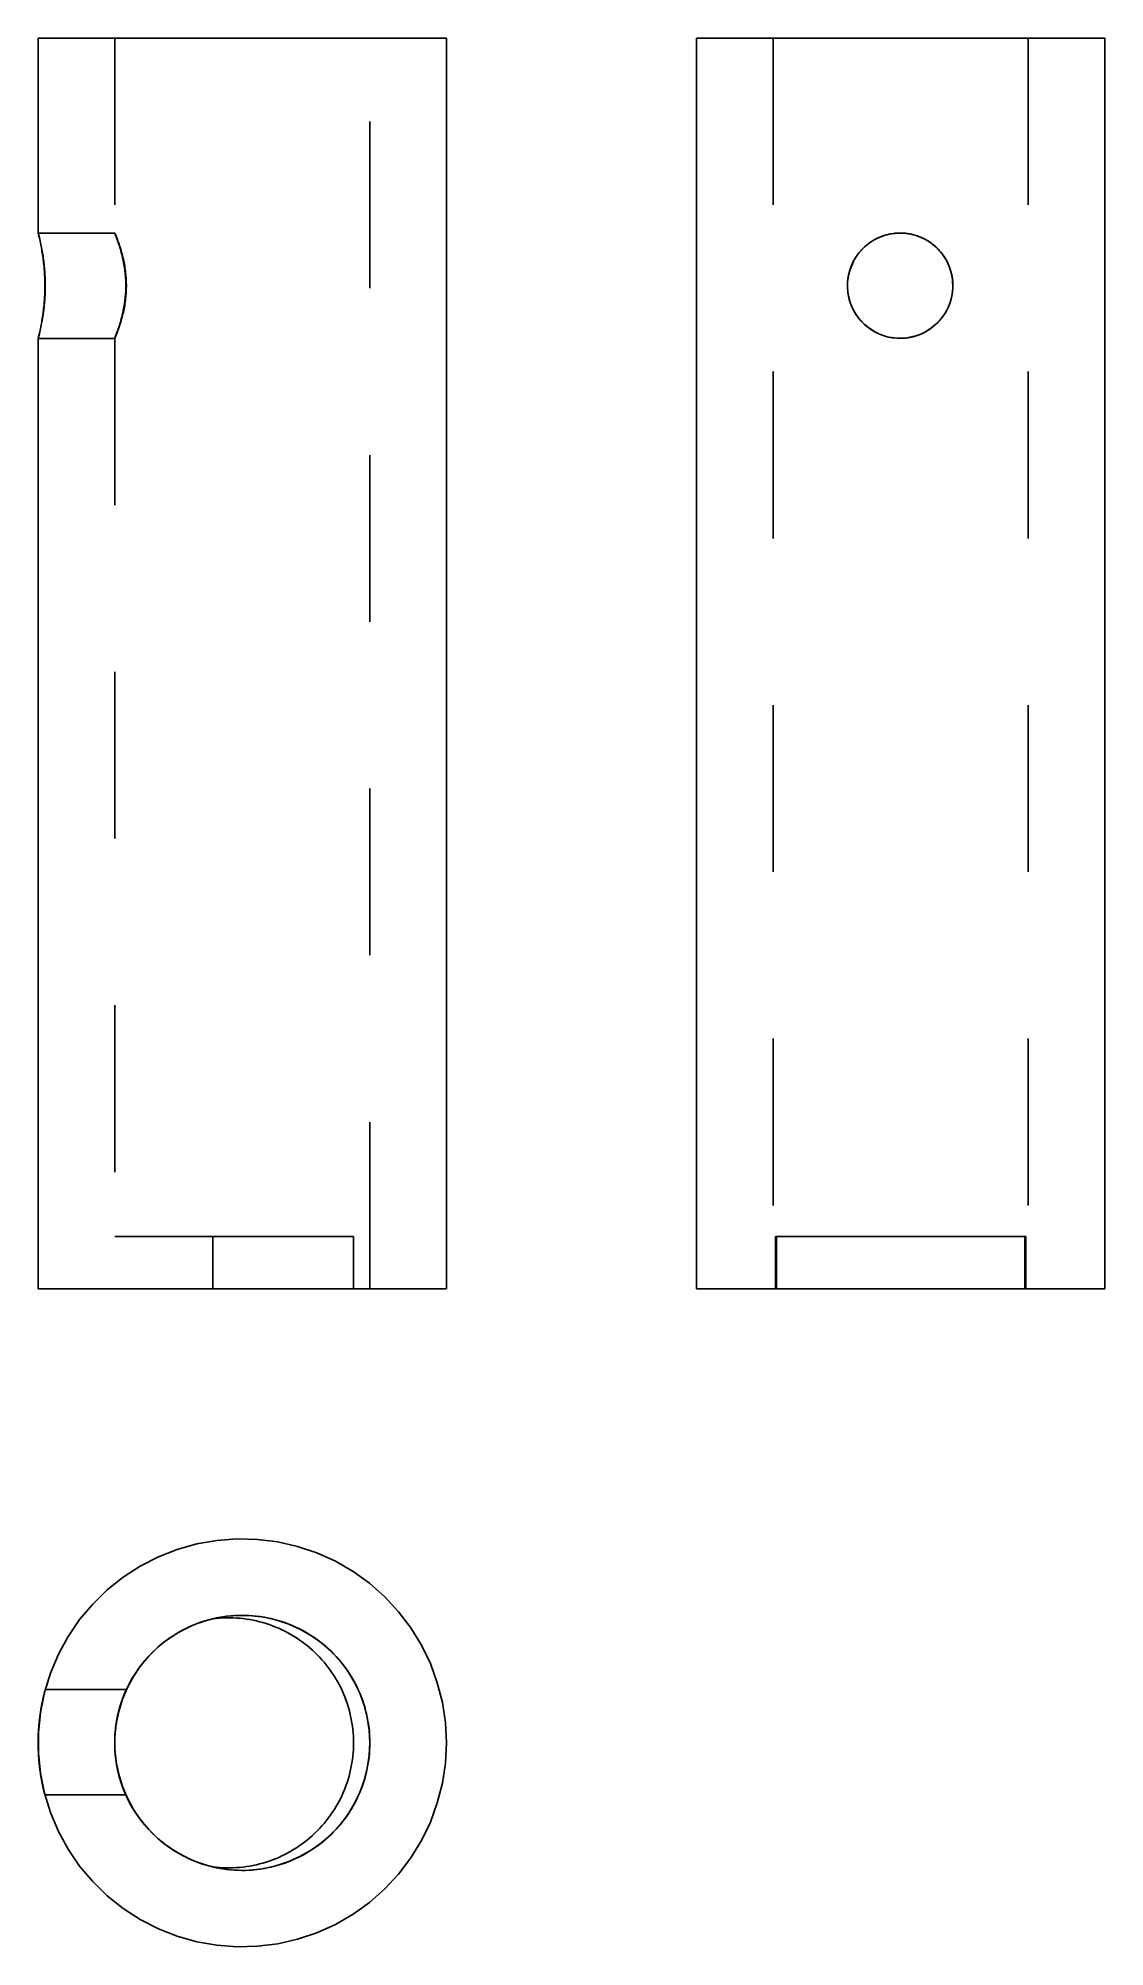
# Model space of a CAD drawing. Extents: x 0 to 0.64, y 0 to 1.14.
import ezdxf

# ---------------------------------------------------------------- set-up
doc = ezdxf.new("R2010")
doc.units = 0
doc.linetypes.add('HIDDEN', pattern=[0.037501, 0.025013, -0.012488])
for name, color, linetype in [('FRONT', 7, 'CONTINUOUS'), ('FRONT_HID', 7, 'HIDDEN'), ('LEFT', 7, 'CONTINUOUS'), ('LEFT_HID', 7, 'HIDDEN'), ('TOP', 7, 'CONTINUOUS'), ('TOP_HID', 7, 'HIDDEN')]:
    doc.layers.add(name, color=color, linetype=linetype)

msp = doc.modelspace()

# ---------------------------------------------------------------- linework, layer by layer
at = {"layer": 'FRONT'}
for p, q in [((0.244737, 1.144661), (0, 1.144661)), ((0, 1.144661), (0, 1.027801)), ((0.244737, 0.394661), (0.244737, 1.144661)), ((0, 1.027802), (0, 1.027801)), ((0.00027, 1.026825), (0, 1.027802)), ((0, 1.027802), (0, 1.027802)), ((0, 1.027801), (0.000231, 1.026814)), ((0.000231, 1.026814), (0.000465, 1.025828)), ((0.000521, 1.025842), (0.00027, 1.026825)), ((0.000465, 1.025828), (0.000695, 1.024841)), ((0.000763, 1.024857), (0.000521, 1.025842)), ((0.000695, 1.024841), (0.000918, 1.023853)), ((0.000997, 1.02387), (0.000763, 1.024857)), ((0.000918, 1.023853), (0.001135, 1.022863)), ((0.001223, 1.022881), (0.000997, 1.02387)), ((0.001135, 1.022863), (0.001345, 1.021872)), ((0.001441, 1.02189), (0.001223, 1.022881)), ((0.001345, 1.021872), (0.001548, 1.020879)), ((0.001652, 1.020898), (0.001441, 1.02189)), ((0.001548, 1.020879), (0.001744, 1.019885)), ((0.001854, 1.019904), (0.001652, 1.020898)), ((0.001744, 1.019885), (0.001932, 1.01889)), ((0.002049, 1.018908), (0.001854, 1.019904)), ((0.001932, 1.01889), (0.002113, 1.017893)), ((0.002235, 1.017911), (0.002049, 1.018908)), ((0.002113, 1.017893), (0.002286, 1.016894)), ((0.002414, 1.016913), (0.002235, 1.017911)), ((0.002286, 1.016894), (0.002452, 1.015895)), ((0.002585, 1.015913), (0.002414, 1.016913)), ((0.002452, 1.015895), (0.00261, 1.014894)), ((0.002747, 1.014911), (0.002585, 1.015913)), ((0.00261, 1.014894), (0.00276, 1.013892)), ((0.002902, 1.013909), (0.002747, 1.014911)), ((0.00276, 1.013892), (0.002903, 1.012889)), ((0.003048, 1.012905), (0.002902, 1.013909)), ((0.002903, 1.012889), (0.003037, 1.011884)), ((0.003037, 1.011884), (0.003163, 1.010879)), ((0.003186, 1.0119), (0.003048, 1.012905)), ((0.003163, 1.010879), (0.003281, 1.009873)), ((0.003316, 1.010894), (0.003186, 1.0119)), ((0.003281, 1.009873), (0.003391, 1.008865)), ((0.003437, 1.009887), (0.003316, 1.010894)), ((0.003391, 1.008865), (0.003493, 1.007857)), ((0.00355, 1.008879), (0.003437, 1.009887)), ((0.003493, 1.007857), (0.003586, 1.006848)), ((0.003654, 1.00787), (0.00355, 1.008879)), ((0.00375, 1.00686), (0.003654, 1.00787)), ((0.003586, 1.006848), (0.003672, 1.005839)), ((0.003672, 1.005839), (0.003748, 1.004828)), ((0.003748, 1.004828), (0.003817, 1.003818)), ((0.003838, 1.005849), (0.00375, 1.00686)), ((0.003817, 1.003818), (0.003876, 1.002806)), ((0.003916, 1.004838), (0.003838, 1.005849)), ((0.003876, 1.002806), (0.003928, 1.001794)), ((0.003986, 1.003826), (0.003916, 1.004838)), ((0.003928, 1.001794), (0.003971, 1.000782)), ((0.003971, 1.000782), (0.004005, 0.999769)), ((0.004048, 1.002813), (0.003986, 1.003826)), ((0.004005, 0.999769), (0.004031, 0.998756)), ((0.004031, 0.998756), (0.004048, 0.997743)), ((0.0041, 1.0018), (0.004048, 1.002813)), ((0.004048, 0.997743), (0.004056, 0.99673)), ((0.004056, 0.99673), (0.004056, 0.995717)), ((0.004144, 1.000787), (0.0041, 1.0018)), ((0.004179, 0.999773), (0.004144, 1.000787)), ((0.004206, 0.998759), (0.004179, 0.999773)), ((0.004223, 0.997745), (0.004206, 0.998759)), ((0.004232, 0.99673), (0.004223, 0.997745)), ((0.004232, 0.995716), (0.004232, 0.99673)), ((0.003493, 0.984589), (0.003391, 0.983581)), ((0.003586, 0.985598), (0.003493, 0.984589)), ((0.00355, 0.983568), (0.003654, 0.984577)), ((0.003672, 0.986608), (0.003586, 0.985598)), ((0.003654, 0.984577), (0.00375, 0.985587)), ((0.003748, 0.987618), (0.003672, 0.986608)), ((0.003817, 0.988629), (0.003748, 0.987618)), ((0.00375, 0.985587), (0.003838, 0.986597)), ((0.003876, 0.989641), (0.003817, 0.988629)), ((0.003838, 0.986597), (0.003916, 0.987609)), ((0.003928, 0.990652), (0.003876, 0.989641)), ((0.003916, 0.987609), (0.003986, 0.988621)), ((0.003971, 0.991665), (0.003928, 0.990652)), ((0.004005, 0.992677), (0.003971, 0.991665)), ((0.003986, 0.988621), (0.004048, 0.989633)), ((0.004031, 0.99369), (0.004005, 0.992677)), ((0.004048, 0.994703), (0.004031, 0.99369)), ((0.004056, 0.995717), (0.004048, 0.994703)), ((0.004048, 0.989633), (0.0041, 0.990646)), ((0.0041, 0.990646), (0.004144, 0.99166)), ((0.004144, 0.99166), (0.004179, 0.992673)), ((0.004179, 0.992673), (0.004206, 0.993687)), ((0.004206, 0.993687), (0.004223, 0.994702)), ((0.004223, 0.994702), (0.004232, 0.995716)), ((0.001932, 0.973557), (0.001744, 0.972561)), ((0.001854, 0.972543), (0.002049, 0.973538)), ((0.002113, 0.974554), (0.001932, 0.973557)), ((0.002049, 0.973538), (0.002235, 0.974535)), ((0.002286, 0.975552), (0.002113, 0.974554)), ((0.002235, 0.974535), (0.002414, 0.975534)), ((0.002452, 0.976552), (0.002286, 0.975552)), ((0.002414, 0.975534), (0.002585, 0.976534)), ((0.00261, 0.977553), (0.002452, 0.976552)), ((0.002585, 0.976534), (0.002747, 0.977535)), ((0.00276, 0.978555), (0.00261, 0.977553)), ((0.002747, 0.977535), (0.002902, 0.978538)), ((0.002903, 0.979558), (0.00276, 0.978555)), ((0.002902, 0.978538), (0.003048, 0.979542)), ((0.003037, 0.980562), (0.002903, 0.979558)), ((0.003163, 0.981567), (0.003037, 0.980562)), ((0.003048, 0.979542), (0.003186, 0.980546)), ((0.003281, 0.982574), (0.003163, 0.981567)), ((0.003186, 0.980546), (0.003316, 0.981553)), ((0.003391, 0.983581), (0.003281, 0.982574)), ((0.003316, 0.981553), (0.003437, 0.98256)), ((0.003437, 0.98256), (0.00355, 0.983568)), ((0.000231, 0.965633), (0, 0.964646)), ((0, 0.964644), (0.00027, 0.965622)), ((0, 0.964646), (0, 0.964644)), ((0, 0.964646), (0, 0.394661)), ((0.000465, 0.966618), (0.000231, 0.965633)), ((0.00027, 0.965622), (0.000521, 0.966605)), ((0.000695, 0.967605), (0.000465, 0.966618)), ((0.000521, 0.966605), (0.000763, 0.96759)), ((0.000918, 0.968593), (0.000695, 0.967605)), ((0.000763, 0.96759), (0.000997, 0.968577)), ((0.001135, 0.969583), (0.000918, 0.968593)), ((0.000997, 0.968577), (0.001223, 0.969566)), ((0.001345, 0.970574), (0.001135, 0.969583)), ((0.001223, 0.969566), (0.001441, 0.970556)), ((0.001548, 0.971567), (0.001345, 0.970574)), ((0.001441, 0.970556), (0.001652, 0.971549)), ((0.001744, 0.972561), (0.001548, 0.971567)), ((0.001652, 0.971549), (0.001854, 0.972543)), ((0.244737, 0.394661), (0, 0.394661))]:
    msp.add_line(p, q, dxfattribs=at)
at = {"layer": 'FRONT_HID', "linetype": 'HIDDEN'}
for p, q in [((0.198849, 1.144661), (0.045888, 1.144661)), ((0.045888, 1.144661), (0.198849, 1.144661)), ((0.045888, 1.144661), (0.045888, 1.027801)), ((0.198849, 0.394661), (0.198849, 1.144661)), ((0.045889, 1.027802), (0, 1.027802)), ((0.045889, 1.027802), (0.045888, 1.027801)), ((0.045888, 1.027801), (0.04625, 1.026835)), ((0.046307, 1.026858), (0.045889, 1.027802)), ((0.04625, 1.026835), (0.046618, 1.025872)), ((0.046701, 1.025901), (0.046307, 1.026858)), ((0.046618, 1.025872), (0.04698, 1.024907)), ((0.047083, 1.024941), (0.046701, 1.025901)), ((0.04698, 1.024907), (0.047335, 1.023939)), ((0.047454, 1.023976), (0.047083, 1.024941)), ((0.047335, 1.023939), (0.047681, 1.022968)), ((0.047815, 1.023007), (0.047454, 1.023976)), ((0.047681, 1.022968), (0.048018, 1.021994)), ((0.048165, 1.022034), (0.047815, 1.023007)), ((0.048018, 1.021994), (0.048345, 1.021016)), ((0.048505, 1.021058), (0.048165, 1.022034)), ((0.048345, 1.021016), (0.048663, 1.020035)), ((0.048834, 1.020078), (0.048505, 1.021058)), ((0.048663, 1.020035), (0.04897, 1.019051)), ((0.049152, 1.019094), (0.048834, 1.020078)), ((0.04897, 1.019051), (0.049266, 1.018064)), ((0.049459, 1.018107), (0.049152, 1.019094)), ((0.049266, 1.018064), (0.049552, 1.017073)), ((0.049754, 1.017116), (0.049459, 1.018107)), ((0.049552, 1.017073), (0.049827, 1.01608)), ((0.050038, 1.016122), (0.049754, 1.017116)), ((0.049827, 1.01608), (0.05009, 1.015083)), ((0.050309, 1.015124), (0.050038, 1.016122)), ((0.05009, 1.015083), (0.050341, 1.014083)), ((0.050569, 1.014123), (0.050309, 1.015124)), ((0.050341, 1.014083), (0.05058, 1.01308)), ((0.050816, 1.013119), (0.050569, 1.014123)), ((0.05058, 1.01308), (0.050806, 1.012074)), ((0.050806, 1.012074), (0.05102, 1.011066)), ((0.051049, 1.012112), (0.050816, 1.013119)), ((0.05102, 1.011066), (0.051222, 1.010055)), ((0.05127, 1.011102), (0.051049, 1.012112)), ((0.051222, 1.010055), (0.051409, 1.009041)), ((0.051478, 1.010089), (0.05127, 1.011102)), ((0.051409, 1.009041), (0.051584, 1.008025)), ((0.051672, 1.009074), (0.051478, 1.010089)), ((0.051584, 1.008025), (0.051745, 1.007007)), ((0.051851, 1.008056), (0.051672, 1.009074)), ((0.052017, 1.007035), (0.051851, 1.008056)), ((0.051745, 1.007007), (0.051892, 1.005986)), ((0.051892, 1.005986), (0.052025, 1.004964)), ((0.052169, 1.006013), (0.052017, 1.007035)), ((0.052025, 1.004964), (0.052143, 1.00394)), ((0.052143, 1.00394), (0.052247, 1.002914)), ((0.052306, 1.004988), (0.052169, 1.006013)), ((0.052247, 1.002914), (0.052337, 1.001887)), ((0.052428, 1.003961), (0.052306, 1.004988)), ((0.052337, 1.001887), (0.052412, 1.000859)), ((0.052412, 1.000859), (0.052472, 0.99983)), ((0.052536, 1.002933), (0.052428, 1.003961)), ((0.052472, 0.99983), (0.052517, 0.9988)), ((0.052517, 0.9988), (0.052547, 0.99777)), ((0.052628, 1.001903), (0.052536, 1.002933)), ((0.052547, 0.99777), (0.052562, 0.996739)), ((0.052562, 0.996739), (0.052562, 0.995708)), ((0.052705, 1.000872), (0.052628, 1.001903)), ((0.052767, 0.99984), (0.052705, 1.000872)), ((0.052814, 0.998807), (0.052767, 0.99984)), ((0.052845, 0.997774), (0.052814, 0.998807)), ((0.05286, 0.99674), (0.052845, 0.997774)), ((0.05286, 0.995706), (0.05286, 0.99674)), ((0.051584, 0.984421), (0.051409, 0.983405)), ((0.051745, 0.98544), (0.051584, 0.984421)), ((0.051892, 0.98646), (0.051745, 0.98544)), ((0.051851, 0.984391), (0.052017, 0.985411)), ((0.052025, 0.987482), (0.051892, 0.98646)), ((0.052017, 0.985411), (0.052169, 0.986434)), ((0.052143, 0.988507), (0.052025, 0.987482)), ((0.052247, 0.989532), (0.052143, 0.988507)), ((0.052169, 0.986434), (0.052306, 0.987459)), ((0.052337, 0.990559), (0.052247, 0.989532)), ((0.052306, 0.987459), (0.052428, 0.988485)), ((0.052412, 0.991587), (0.052337, 0.990559)), ((0.052472, 0.992617), (0.052412, 0.991587)), ((0.052428, 0.988485), (0.052536, 0.989514)), ((0.052517, 0.993647), (0.052472, 0.992617)), ((0.052547, 0.994677), (0.052517, 0.993647)), ((0.052536, 0.989514), (0.052628, 0.990543)), ((0.052562, 0.995708), (0.052547, 0.994677)), ((0.052628, 0.990543), (0.052705, 0.991574)), ((0.052705, 0.991574), (0.052767, 0.992606)), ((0.052767, 0.992606), (0.052814, 0.993639)), ((0.052814, 0.993639), (0.052845, 0.994673)), ((0.052845, 0.994673), (0.05286, 0.995706)), ((0.04897, 0.973395), (0.048663, 0.972411)), ((0.048834, 0.972369), (0.049152, 0.973353)), ((0.049266, 0.974383), (0.04897, 0.973395)), ((0.049152, 0.973353), (0.049459, 0.97434)), ((0.049552, 0.975373), (0.049266, 0.974383)), ((0.049459, 0.97434), (0.049754, 0.975331)), ((0.049827, 0.976367), (0.049552, 0.975373)), ((0.049754, 0.975331), (0.050038, 0.976325)), ((0.05009, 0.977364), (0.049827, 0.976367)), ((0.050038, 0.976325), (0.050309, 0.977322)), ((0.050341, 0.978364), (0.05009, 0.977364)), ((0.050309, 0.977322), (0.050569, 0.978323)), ((0.05058, 0.979366), (0.050341, 0.978364)), ((0.050569, 0.978323), (0.050816, 0.979327)), ((0.050806, 0.980372), (0.05058, 0.979366)), ((0.05102, 0.981381), (0.050806, 0.980372)), ((0.050816, 0.979327), (0.051049, 0.980334)), ((0.051222, 0.982392), (0.05102, 0.981381)), ((0.051049, 0.980334), (0.05127, 0.981344)), ((0.051409, 0.983405), (0.051222, 0.982392)), ((0.05127, 0.981344), (0.051478, 0.982357)), ((0.051478, 0.982357), (0.051672, 0.983373)), ((0.051672, 0.983373), (0.051851, 0.984391)), ((0, 0.964644), (0.045889, 0.964644)), ((0.04625, 0.965611), (0.045888, 0.964646)), ((0.045888, 0.964646), (0.045889, 0.964644)), ((0.045888, 0.964646), (0.045888, 0.425911)), ((0.045889, 0.964644), (0.046307, 0.965589)), ((0.046618, 0.966574), (0.04625, 0.965611)), ((0.046307, 0.965589), (0.046701, 0.966545)), ((0.04698, 0.967539), (0.046618, 0.966574)), ((0.046701, 0.966545), (0.047083, 0.967506)), ((0.047335, 0.968507), (0.04698, 0.967539)), ((0.047083, 0.967506), (0.047454, 0.968471)), ((0.047681, 0.969478), (0.047335, 0.968507)), ((0.047454, 0.968471), (0.047815, 0.96944)), ((0.048018, 0.970453), (0.047681, 0.969478)), ((0.047815, 0.96944), (0.048165, 0.970412)), ((0.048345, 0.97143), (0.048018, 0.970453)), ((0.048165, 0.970412), (0.048505, 0.971389)), ((0.048663, 0.972411), (0.048345, 0.97143)), ((0.048505, 0.971389), (0.048834, 0.972369)), ((0.104717, 0.425911), (0.045888, 0.425911)), ((0.045888, 0.425911), (0.104717, 0.425911)), ((0.104717, 0.425911), (0.104717, 0.394661)), ((0.104717, 0.425911), (0.104717, 0.394661)), ((0.189063, 0.425911), (0.104717, 0.425911)), ((0.104717, 0.425911), (0.189063, 0.425911)), ((0.189063, 0.394661), (0.189063, 0.425911)), ((0.042189, 0.394661), (0.040105, 0.394661)), ((0.040105, 0.394661), (0.042189, 0.394661)), ((0.044273, 0.394661), (0.042189, 0.394661)), ((0.042189, 0.394661), (0.044273, 0.394661)), ((0.046357, 0.394661), (0.044273, 0.394661)), ((0.044273, 0.394661), (0.046357, 0.394661)), ((0.048442, 0.394661), (0.046357, 0.394661)), ((0.046357, 0.394661), (0.048442, 0.394661)), ((0.04869, 0.394661), (0.046822, 0.394661)), ((0.046822, 0.394661), (0.04869, 0.394661)), ((0.050526, 0.394661), (0.048442, 0.394661)), ((0.048442, 0.394661), (0.050526, 0.394661)), ((0.050557, 0.394661), (0.04869, 0.394661)), ((0.04869, 0.394661), (0.050557, 0.394661)), ((0.05261, 0.394661), (0.050526, 0.394661)), ((0.050526, 0.394661), (0.05261, 0.394661)), ((0.052425, 0.394661), (0.050557, 0.394661)), ((0.050557, 0.394661), (0.052425, 0.394661)), ((0.054292, 0.394661), (0.052425, 0.394661)), ((0.052425, 0.394661), (0.054292, 0.394661)), ((0.054695, 0.394661), (0.05261, 0.394661)), ((0.05261, 0.394661), (0.054695, 0.394661)), ((0.05616, 0.394661), (0.054292, 0.394661)), ((0.054292, 0.394661), (0.05616, 0.394661)), ((0.056779, 0.394661), (0.054695, 0.394661)), ((0.054695, 0.394661), (0.056779, 0.394661)), ((0.058027, 0.394661), (0.05616, 0.394661)), ((0.05616, 0.394661), (0.058027, 0.394661)), ((0.058863, 0.394661), (0.056779, 0.394661)), ((0.056779, 0.394661), (0.058863, 0.394661)), ((0.059895, 0.394661), (0.058027, 0.394661)), ((0.058027, 0.394661), (0.059895, 0.394661)), ((0.060947, 0.394661), (0.058863, 0.394661)), ((0.058863, 0.394661), (0.060947, 0.394661)), ((0.061763, 0.394661), (0.059895, 0.394661)), ((0.059895, 0.394661), (0.061763, 0.394661)), ((0.063032, 0.394661), (0.060947, 0.394661)), ((0.060947, 0.394661), (0.063032, 0.394661)), ((0.06363, 0.394661), (0.061763, 0.394661)), ((0.061763, 0.394661), (0.06363, 0.394661)), ((0.065116, 0.394661), (0.063032, 0.394661)), ((0.063032, 0.394661), (0.065116, 0.394661)), ((0.065498, 0.394661), (0.06363, 0.394661)), ((0.06363, 0.394661), (0.065498, 0.394661)), ((0.0672, 0.394661), (0.065116, 0.394661)), ((0.065116, 0.394661), (0.0672, 0.394661)), ((0.067365, 0.394661), (0.065498, 0.394661)), ((0.065498, 0.394661), (0.067365, 0.394661)), ((0.069285, 0.394661), (0.0672, 0.394661)), ((0.0672, 0.394661), (0.069285, 0.394661)), ((0.069233, 0.394661), (0.067365, 0.394661)), ((0.067365, 0.394661), (0.069233, 0.394661)), ((0.071101, 0.394661), (0.069233, 0.394661)), ((0.069233, 0.394661), (0.071101, 0.394661)), ((0.071369, 0.394661), (0.069285, 0.394661)), ((0.069285, 0.394661), (0.071369, 0.394661)), ((0.072968, 0.394661), (0.071101, 0.394661)), ((0.071101, 0.394661), (0.072968, 0.394661)), ((0.073453, 0.394661), (0.071369, 0.394661)), ((0.071369, 0.394661), (0.073453, 0.394661)), ((0.074836, 0.394661), (0.072968, 0.394661)), ((0.072968, 0.394661), (0.074836, 0.394661)), ((0.075537, 0.394661), (0.073453, 0.394661)), ((0.073453, 0.394661), (0.075537, 0.394661)), ((0.076703, 0.394661), (0.074836, 0.394661)), ((0.074836, 0.394661), (0.076703, 0.394661)), ((0.077622, 0.394661), (0.075537, 0.394661)), ((0.075537, 0.394661), (0.077622, 0.394661)), ((0.078571, 0.394661), (0.076703, 0.394661)), ((0.076703, 0.394661), (0.078571, 0.394661)), ((0.079706, 0.394661), (0.077622, 0.394661)), ((0.077622, 0.394661), (0.079706, 0.394661)), ((0.080439, 0.394661), (0.078571, 0.394661)), ((0.078571, 0.394661), (0.080439, 0.394661)), ((0.08179, 0.394661), (0.079706, 0.394661)), ((0.079706, 0.394661), (0.08179, 0.394661)), ((0.082306, 0.394661), (0.080439, 0.394661)), ((0.080439, 0.394661), (0.082306, 0.394661)), ((0.083874, 0.394661), (0.08179, 0.394661)), ((0.08179, 0.394661), (0.083874, 0.394661)), ((0.084174, 0.394661), (0.082306, 0.394661)), ((0.082306, 0.394661), (0.084174, 0.394661)), ((0.085959, 0.394661), (0.083874, 0.394661)), ((0.083874, 0.394661), (0.085959, 0.394661)), ((0.086041, 0.394661), (0.084174, 0.394661)), ((0.084174, 0.394661), (0.086041, 0.394661)), ((0.088043, 0.394661), (0.085959, 0.394661)), ((0.085959, 0.394661), (0.088043, 0.394661)), ((0.087909, 0.394661), (0.086041, 0.394661)), ((0.086041, 0.394661), (0.087909, 0.394661)), ((0.089777, 0.394661), (0.087909, 0.394661)), ((0.087909, 0.394661), (0.089777, 0.394661)), ((0.090127, 0.394661), (0.088043, 0.394661)), ((0.088043, 0.394661), (0.090127, 0.394661)), ((0.091644, 0.394661), (0.089777, 0.394661)), ((0.089777, 0.394661), (0.091644, 0.394661)), ((0.092212, 0.394661), (0.090127, 0.394661)), ((0.090127, 0.394661), (0.092212, 0.394661)), ((0.093512, 0.394661), (0.091644, 0.394661)), ((0.091644, 0.394661), (0.093512, 0.394661)), ((0.094296, 0.394661), (0.092212, 0.394661)), ((0.092212, 0.394661), (0.094296, 0.394661)), ((0.095379, 0.394661), (0.093512, 0.394661)), ((0.093512, 0.394661), (0.095379, 0.394661)), ((0.09638, 0.394661), (0.094296, 0.394661)), ((0.094296, 0.394661), (0.09638, 0.394661)), ((0.097247, 0.394661), (0.095379, 0.394661)), ((0.095379, 0.394661), (0.097247, 0.394661)), ((0.098464, 0.394661), (0.09638, 0.394661)), ((0.09638, 0.394661), (0.098464, 0.394661)), ((0.099114, 0.394661), (0.097247, 0.394661)), ((0.097247, 0.394661), (0.099114, 0.394661)), ((0.100549, 0.394661), (0.098464, 0.394661)), ((0.098464, 0.394661), (0.100549, 0.394661)), ((0.100982, 0.394661), (0.099114, 0.394661)), ((0.099114, 0.394661), (0.100982, 0.394661)), ((0.102633, 0.394661), (0.100549, 0.394661)), ((0.100549, 0.394661), (0.102633, 0.394661)), ((0.10285, 0.394661), (0.100982, 0.394661)), ((0.100982, 0.394661), (0.10285, 0.394661)), ((0.104717, 0.394661), (0.102633, 0.394661)), ((0.102633, 0.394661), (0.104717, 0.394661)), ((0.104717, 0.394661), (0.10285, 0.394661)), ((0.10285, 0.394661), (0.104717, 0.394661)), ((0.198849, 0.394661), (0.104717, 0.394661)), ((0.104717, 0.394661), (0.198849, 0.394661)), ((0.189063, 0.394661), (0.104717, 0.394661)), ((0.104717, 0.394661), (0.189063, 0.394661))]:
    msp.add_line(p, q, dxfattribs=at)
at = {"layer": 'LEFT'}
for p, q in [((0.394737, 1.144661), (0.639474, 1.144661)), ((0.394737, 1.144661), (0.394737, 0.394661)), ((0.639474, 1.144661), (0.639474, 0.394661)), ((0.49417, 1.018273), (0.496478, 1.020414)), ((0.495454, 1.019517), (0.495455, 1.019518)), ((0.495976, 1.019984), (0.495976, 1.019984)), ((0.49624, 1.020212), (0.496241, 1.020214)), ((0.496478, 1.020414), (0.498987, 1.022315)), ((0.496961, 1.020812), (0.496961, 1.020812)), ((0.498987, 1.022315), (0.501674, 1.023957)), ((0.499205, 1.022462), (0.499345, 1.022555)), ((0.499345, 1.022555), (0.499485, 1.022648)), ((0.499485, 1.022648), (0.499626, 1.022739)), ((0.499626, 1.022739), (0.499767, 1.02283)), ((0.499767, 1.02283), (0.499909, 1.02292)), ((0.499909, 1.02292), (0.500052, 1.02301)), ((0.500052, 1.02301), (0.500194, 1.023098)), ((0.500194, 1.023098), (0.500337, 1.023186)), ((0.500337, 1.023186), (0.500481, 1.023273)), ((0.500481, 1.023273), (0.500625, 1.023359)), ((0.500625, 1.023359), (0.50077, 1.023445)), ((0.50077, 1.023445), (0.500915, 1.02353)), ((0.500915, 1.02353), (0.50106, 1.023614)), ((0.50106, 1.023614), (0.501206, 1.023697)), ((0.501206, 1.023697), (0.501353, 1.023779)), ((0.501353, 1.023779), (0.501499, 1.023861)), ((0.501499, 1.023861), (0.501647, 1.023942)), ((0.501647, 1.023942), (0.501794, 1.024022)), ((0.501674, 1.023957), (0.50451, 1.025323)), ((0.501794, 1.024022), (0.501942, 1.024101)), ((0.501942, 1.024101), (0.502091, 1.02418)), ((0.502091, 1.02418), (0.50224, 1.024258)), ((0.50224, 1.024258), (0.502389, 1.024335)), ((0.502389, 1.024335), (0.502539, 1.024411)), ((0.502539, 1.024411), (0.502689, 1.024486)), ((0.502689, 1.024486), (0.50284, 1.024561)), ((0.50284, 1.024561), (0.502991, 1.024634)), ((0.502991, 1.024634), (0.503142, 1.024707)), ((0.503142, 1.024707), (0.503294, 1.024779)), ((0.503294, 1.024779), (0.503446, 1.024851)), ((0.503446, 1.024851), (0.503598, 1.024921)), ((0.503598, 1.024921), (0.503751, 1.024991)), ((0.503751, 1.024991), (0.503904, 1.02506)), ((0.503904, 1.02506), (0.504058, 1.025128)), ((0.504058, 1.025128), (0.504212, 1.025195)), ((0.504212, 1.025195), (0.504366, 1.025262)), ((0.504366, 1.025262), (0.504521, 1.025327)), ((0.50451, 1.025323), (0.507468, 1.026399)), ((0.504521, 1.025327), (0.504676, 1.025392)), ((0.504676, 1.025392), (0.504831, 1.025456)), ((0.504831, 1.025456), (0.504987, 1.025519)), ((0.504987, 1.025519), (0.505143, 1.025581)), ((0.505143, 1.025581), (0.505299, 1.025643)), ((0.505299, 1.025643), (0.505456, 1.025703)), ((0.505456, 1.025703), (0.505613, 1.025763)), ((0.505613, 1.025763), (0.50577, 1.025822)), ((0.50577, 1.025822), (0.505928, 1.02588)), ((0.505928, 1.02588), (0.506086, 1.025938)), ((0.506086, 1.025938), (0.506244, 1.025994)), ((0.506244, 1.025994), (0.506402, 1.02605)), ((0.506402, 1.02605), (0.506561, 1.026104)), ((0.506561, 1.026104), (0.50672, 1.026158)), ((0.50672, 1.026158), (0.50688, 1.026211)), ((0.50688, 1.026211), (0.507039, 1.026264)), ((0.507039, 1.026264), (0.507199, 1.026315)), ((0.507199, 1.026315), (0.50736, 1.026366)), ((0.50736, 1.026366), (0.50752, 1.026415)), ((0.507468, 1.026399), (0.510519, 1.027176)), ((0.50752, 1.026415), (0.507681, 1.026464)), ((0.507681, 1.026464), (0.507842, 1.026512)), ((0.507842, 1.026512), (0.508003, 1.026559)), ((0.508003, 1.026559), (0.508165, 1.026605)), ((0.508165, 1.026605), (0.508326, 1.026651)), ((0.508326, 1.026651), (0.508488, 1.026695)), ((0.508488, 1.026695), (0.508651, 1.026739)), ((0.508651, 1.026739), (0.508813, 1.026782)), ((0.510519, 1.027176), (0.513632, 1.027645)), ((0.511027, 1.027274), (0.511028, 1.027275)), ((0.513632, 1.027645), (0.516776, 1.027802)), ((0.516616, 1.027802), (0.516776, 1.027802)), ((0.516776, 1.027802), (0.519921, 1.027645)), ((0.519921, 1.027645), (0.523034, 1.027176)), ((0.523034, 1.027176), (0.526084, 1.026399)), ((0.526084, 1.026399), (0.529043, 1.025323)), ((0.529043, 1.025323), (0.531879, 1.023957)), ((0.531879, 1.023957), (0.534565, 1.022315)), ((0.534565, 1.022315), (0.537075, 1.020414)), ((0.537075, 1.020414), (0.539383, 1.018273)), ((0.486378, 1.004776), (0.48738, 1.00776)), ((0.48738, 1.00776), (0.488675, 1.01063)), ((0.488675, 1.01063), (0.490249, 1.013356)), ((0.48872, 1.010718), (0.488782, 1.010837)), ((0.488782, 1.010837), (0.488844, 1.010955)), ((0.488844, 1.010955), (0.488907, 1.011073)), ((0.488907, 1.011073), (0.48897, 1.011191)), ((0.48897, 1.011191), (0.489033, 1.011308)), ((0.489033, 1.011308), (0.489098, 1.011426)), ((0.489098, 1.011426), (0.489162, 1.011543)), ((0.489162, 1.011543), (0.489227, 1.01166)), ((0.489227, 1.01166), (0.489293, 1.011776)), ((0.489293, 1.011776), (0.489359, 1.011892)), ((0.489359, 1.011892), (0.489425, 1.012008)), ((0.489425, 1.012008), (0.489493, 1.012124)), ((0.489493, 1.012124), (0.48956, 1.012239)), ((0.48956, 1.012239), (0.489628, 1.012354)), ((0.489628, 1.012354), (0.489697, 1.012469)), ((0.489697, 1.012469), (0.489766, 1.012583)), ((0.489766, 1.012583), (0.489835, 1.012698)), ((0.489835, 1.012698), (0.489905, 1.012811)), ((0.489905, 1.012811), (0.489976, 1.012925)), ((0.489976, 1.012925), (0.490047, 1.013038)), ((0.490047, 1.013038), (0.490118, 1.013151)), ((0.490118, 1.013151), (0.49019, 1.013264)), ((0.49019, 1.013264), (0.490262, 1.013376)), ((0.490249, 1.013356), (0.492087, 1.015912)), ((0.490262, 1.013376), (0.490335, 1.013489)), ((0.490335, 1.013489), (0.490408, 1.0136)), ((0.490408, 1.0136), (0.490482, 1.013712)), ((0.490482, 1.013712), (0.490556, 1.013823)), ((0.490556, 1.013823), (0.490631, 1.013934)), ((0.490631, 1.013934), (0.490706, 1.014044)), ((0.490706, 1.014044), (0.490782, 1.014154)), ((0.490782, 1.014154), (0.490858, 1.014264)), ((0.490858, 1.014264), (0.490935, 1.014374)), ((0.490935, 1.014374), (0.491012, 1.014483)), ((0.491012, 1.014483), (0.491089, 1.014592)), ((0.491089, 1.014592), (0.491167, 1.014701)), ((0.491167, 1.014701), (0.491246, 1.014809)), ((0.491246, 1.014809), (0.491325, 1.014917)), ((0.491325, 1.014917), (0.491404, 1.015024)), ((0.491404, 1.015024), (0.491484, 1.015132)), ((0.491484, 1.015132), (0.491564, 1.015238)), ((0.491564, 1.015238), (0.491645, 1.015345)), ((0.491645, 1.015345), (0.491726, 1.015451)), ((0.491726, 1.015451), (0.491808, 1.015557)), ((0.491808, 1.015557), (0.49189, 1.015663)), ((0.49189, 1.015663), (0.491972, 1.015768)), ((0.491972, 1.015768), (0.492055, 1.015873)), ((0.492055, 1.015873), (0.492139, 1.015977)), ((0.492087, 1.015912), (0.49417, 1.018273)), ((0.492139, 1.015977), (0.492222, 1.016081)), ((0.492222, 1.016081), (0.492307, 1.016185)), ((0.492307, 1.016185), (0.492391, 1.016288)), ((0.492391, 1.016288), (0.492477, 1.016391)), ((0.492477, 1.016391), (0.492562, 1.016494)), ((0.492562, 1.016494), (0.492648, 1.016596)), ((0.492648, 1.016596), (0.492735, 1.016698)), ((0.492735, 1.016698), (0.492821, 1.0168)), ((0.492821, 1.0168), (0.492909, 1.016901)), ((0.492909, 1.016901), (0.492997, 1.017002)), ((0.492997, 1.017002), (0.493085, 1.017102)), ((0.493085, 1.017102), (0.493173, 1.017202)), ((0.493173, 1.017202), (0.493262, 1.017302)), ((0.493262, 1.017302), (0.493352, 1.017402)), ((0.493352, 1.017402), (0.493442, 1.017501)), ((0.493442, 1.017501), (0.493532, 1.017599)), ((0.539383, 1.018273), (0.541466, 1.015912)), ((0.541466, 1.015912), (0.543303, 1.013356)), ((0.543303, 1.013356), (0.544878, 1.01063)), ((0.544878, 1.01063), (0.546172, 1.00776)), ((0.546172, 1.00776), (0.547175, 1.004776)), ((0.485198, 0.99608), (0.485202, 0.996758)), ((0.485208, 0.995401), (0.485198, 0.99608)), ((0.485202, 0.996758), (0.485221, 0.997436)), ((0.485207, 0.995436), (0.485286, 0.998583)), ((0.485221, 0.997436), (0.485254, 0.998114)), ((0.485254, 0.998114), (0.485302, 0.998791)), ((0.485286, 0.998583), (0.485677, 1.001707)), ((0.485302, 0.998791), (0.485364, 0.999466)), ((0.485364, 0.999466), (0.485441, 1.00014)), ((0.485441, 1.00014), (0.485533, 1.000813)), ((0.485533, 1.000813), (0.485638, 1.001483)), ((0.485638, 1.001483), (0.485759, 1.00215)), ((0.485677, 1.001707), (0.486378, 1.004776)), ((0.485759, 1.00215), (0.485893, 1.002815)), ((0.485893, 1.002815), (0.486042, 1.003477)), ((0.486115, 1.003781), (0.486115, 1.003781)), ((0.486438, 1.004988), (0.486438, 1.004989)), ((0.547175, 1.004776), (0.547876, 1.001707)), ((0.547876, 1.001707), (0.548267, 0.998583)), ((0.548237, 0.998954), (0.548353, 0.99586)), ((0.548267, 0.998583), (0.548345, 0.995436)), ((0.485442, 0.992297), (0.485207, 0.995436)), ((0.485233, 0.994723), (0.485208, 0.995401)), ((0.485273, 0.994046), (0.485233, 0.994723)), ((0.485327, 0.99337), (0.485273, 0.994046)), ((0.485395, 0.992695), (0.485327, 0.99337)), ((0.485478, 0.992022), (0.485395, 0.992695)), ((0.485989, 0.989196), (0.485442, 0.992297)), ((0.485576, 0.99135), (0.485478, 0.992022)), ((0.485688, 0.990681), (0.485576, 0.99135)), ((0.485814, 0.990014), (0.485688, 0.990681)), ((0.485954, 0.989351), (0.485814, 0.990014)), ((0.486109, 0.98869), (0.485954, 0.989351)), ((0.486842, 0.986166), (0.485989, 0.989196)), ((0.486278, 0.988033), (0.486109, 0.98869)), ((0.486461, 0.98738), (0.486278, 0.988033)), ((0.486658, 0.98673), (0.486461, 0.98738)), ((0.486869, 0.986086), (0.486658, 0.98673)), ((0.487992, 0.983235), (0.486842, 0.986166)), ((0.487093, 0.985446), (0.486869, 0.986086)), ((0.487332, 0.98481), (0.487093, 0.985446)), ((0.487584, 0.98418), (0.487332, 0.98481)), ((0.546711, 0.986166), (0.545561, 0.983235)), ((0.54608, 0.984453), (0.546035, 0.984341)), ((0.546124, 0.984564), (0.54608, 0.984453)), ((0.546168, 0.984676), (0.546124, 0.984564)), ((0.546212, 0.984788), (0.546168, 0.984676)), ((0.546255, 0.9849), (0.546212, 0.984788)), ((0.546298, 0.985012), (0.546255, 0.9849)), ((0.546341, 0.985125), (0.546298, 0.985012)), ((0.546383, 0.985238), (0.546341, 0.985125)), ((0.546424, 0.98535), (0.546383, 0.985238)), ((0.546466, 0.985463), (0.546424, 0.98535)), ((0.546506, 0.985576), (0.546466, 0.985463)), ((0.546547, 0.98569), (0.546506, 0.985576)), ((0.546587, 0.985803), (0.546547, 0.98569)), ((0.546626, 0.985917), (0.546587, 0.985803)), ((0.546665, 0.98603), (0.546626, 0.985917)), ((0.546704, 0.986144), (0.546665, 0.98603)), ((0.546742, 0.986258), (0.546704, 0.986144)), ((0.547564, 0.989196), (0.546711, 0.986166)), ((0.546779, 0.986372), (0.546742, 0.986258)), ((0.546817, 0.986487), (0.546779, 0.986372)), ((0.546854, 0.986601), (0.546817, 0.986487)), ((0.54689, 0.986716), (0.546854, 0.986601)), ((0.546926, 0.98683), (0.54689, 0.986716)), ((0.546962, 0.986945), (0.546926, 0.98683)), ((0.546997, 0.98706), (0.546962, 0.986945)), ((0.547031, 0.987175), (0.546997, 0.98706)), ((0.547066, 0.987291), (0.547031, 0.987175)), ((0.547099, 0.987406), (0.547066, 0.987291)), ((0.547133, 0.987521), (0.547099, 0.987406)), ((0.547166, 0.987637), (0.547133, 0.987521)), ((0.547198, 0.987753), (0.547166, 0.987637)), ((0.54723, 0.987869), (0.547198, 0.987753)), ((0.547262, 0.987985), (0.54723, 0.987869)), ((0.547293, 0.988101), (0.547262, 0.987985)), ((0.547324, 0.988217), (0.547293, 0.988101)), ((0.547354, 0.988333), (0.547324, 0.988217)), ((0.547384, 0.98845), (0.547354, 0.988333)), ((0.547413, 0.988566), (0.547384, 0.98845)), ((0.547442, 0.988683), (0.547413, 0.988566)), ((0.54811, 0.992297), (0.547564, 0.989196)), ((0.548345, 0.995436), (0.54811, 0.992297)), ((0.548353, 0.995853), (0.548353, 0.995853)), ((0.487849, 0.983556), (0.487584, 0.98418)), ((0.488128, 0.982938), (0.487849, 0.983556)), ((0.489428, 0.980434), (0.487992, 0.983235)), ((0.48842, 0.982325), (0.488128, 0.982938)), ((0.488725, 0.981719), (0.48842, 0.982325)), ((0.489043, 0.98112), (0.488725, 0.981719)), ((0.489374, 0.980528), (0.489043, 0.98112)), ((0.489718, 0.979943), (0.489374, 0.980528)), ((0.491136, 0.977789), (0.489428, 0.980434)), ((0.490074, 0.979365), (0.489718, 0.979943)), ((0.490442, 0.978795), (0.490074, 0.979365)), ((0.490822, 0.978234), (0.490442, 0.978795)), ((0.491215, 0.97768), (0.490822, 0.978234)), ((0.493099, 0.975328), (0.491136, 0.977789)), ((0.491619, 0.977135), (0.491215, 0.97768)), ((0.492035, 0.976599), (0.491619, 0.977135)), ((0.492462, 0.976072), (0.492035, 0.976599)), ((0.492901, 0.975555), (0.492462, 0.976072)), ((0.49335, 0.975047), (0.492901, 0.975555)), ((0.495297, 0.973074), (0.493099, 0.975328)), ((0.493811, 0.974548), (0.49335, 0.975047)), ((0.494282, 0.97406), (0.493811, 0.974548)), ((0.494763, 0.973582), (0.494282, 0.97406)), ((0.495254, 0.973114), (0.494763, 0.973582)), ((0.495756, 0.972657), (0.495254, 0.973114)), ((0.497709, 0.971051), (0.495297, 0.973074)), ((0.539296, 0.974085), (0.535241, 0.970605)), ((0.538255, 0.973074), (0.535844, 0.971051)), ((0.540454, 0.975328), (0.538255, 0.973074)), ((0.542416, 0.977789), (0.540454, 0.975328)), ((0.544124, 0.980434), (0.542416, 0.977789)), ((0.543976, 0.980179), (0.543976, 0.980179)), ((0.545561, 0.983235), (0.544124, 0.980434)), ((0.544764, 0.981597), (0.544762, 0.981594)), ((0.544828, 0.981721), (0.544773, 0.981614)), ((0.544883, 0.981828), (0.544828, 0.981721)), ((0.544938, 0.981935), (0.544883, 0.981828)), ((0.544992, 0.982042), (0.544938, 0.981935)), ((0.545046, 0.98215), (0.544992, 0.982042)), ((0.545099, 0.982258), (0.545046, 0.98215)), ((0.545152, 0.982366), (0.545099, 0.982258)), ((0.545205, 0.982474), (0.545152, 0.982366)), ((0.545257, 0.982582), (0.545205, 0.982474)), ((0.545309, 0.982691), (0.545257, 0.982582)), ((0.54536, 0.982799), (0.545309, 0.982691)), ((0.545411, 0.982908), (0.54536, 0.982799)), ((0.545461, 0.983017), (0.545411, 0.982908)), ((0.545511, 0.983127), (0.545461, 0.983017)), ((0.545561, 0.983236), (0.545511, 0.983127)), ((0.54561, 0.983346), (0.545561, 0.983236)), ((0.545659, 0.983456), (0.54561, 0.983346)), ((0.545708, 0.983566), (0.545659, 0.983456)), ((0.545756, 0.983676), (0.545708, 0.983566)), ((0.545803, 0.983786), (0.545756, 0.983676)), ((0.54585, 0.983897), (0.545803, 0.983786)), ((0.545897, 0.984008), (0.54585, 0.983897)), ((0.545943, 0.984119), (0.545897, 0.984008)), ((0.545989, 0.98423), (0.545943, 0.984119)), ((0.546035, 0.984341), (0.545989, 0.98423)), ((0.496267, 0.972211), (0.495756, 0.972657)), ((0.496788, 0.971776), (0.496267, 0.972211)), ((0.497317, 0.971352), (0.496788, 0.971776)), ((0.497856, 0.97094), (0.497317, 0.971352)), ((0.50031, 0.969277), (0.497709, 0.971051)), ((0.498404, 0.970539), (0.497856, 0.97094)), ((0.49896, 0.97015), (0.498404, 0.970539)), ((0.499524, 0.969774), (0.49896, 0.97015)), ((0.500096, 0.969409), (0.499524, 0.969774)), ((0.500676, 0.969057), (0.500096, 0.969409)), ((0.503075, 0.967772), (0.50031, 0.969277)), ((0.501263, 0.968717), (0.500676, 0.969057)), ((0.501858, 0.96839), (0.501263, 0.968717)), ((0.502459, 0.968076), (0.501858, 0.96839)), ((0.503067, 0.967775), (0.502459, 0.968076)), ((0.505976, 0.966549), (0.503075, 0.967772)), ((0.504385, 0.967177), (0.503098, 0.96776)), ((0.508984, 0.965621), (0.505976, 0.966549)), ((0.507568, 0.966017), (0.507316, 0.966095)), ((0.509717, 0.965444), (0.507578, 0.966014)), ((0.51207, 0.964997), (0.508984, 0.965621)), ((0.515202, 0.964684), (0.51207, 0.964997)), ((0.515052, 0.964691), (0.515051, 0.964691)), ((0.51835, 0.964684), (0.515202, 0.964684)), ((0.516616, 0.964645), (0.516615, 0.964645)), ((0.517303, 0.964649), (0.516619, 0.964645)), ((0.521483, 0.964997), (0.51835, 0.964684)), ((0.520728, 0.964893), (0.519892, 0.964798)), ((0.524569, 0.965621), (0.521483, 0.964997)), ((0.527577, 0.966549), (0.524569, 0.965621)), ((0.528217, 0.966789), (0.526129, 0.966061)), ((0.530478, 0.967772), (0.527577, 0.966549)), ((0.533243, 0.969277), (0.530478, 0.967772)), ((0.535844, 0.971051), (0.533243, 0.969277)), ((0.394737, 0.394661), (0.639474, 0.394661))]:
    msp.add_line(p, q, dxfattribs=at)
at = {"layer": 'LEFT_HID', "linetype": 'HIDDEN'}
for p, q in [((0.517105, 1.144661), (0.394737, 1.144661)), ((0.517105, 1.144661), (0.440625, 1.144661)), ((0.440625, 1.144661), (0.593586, 1.144661)), ((0.440625, 1.144661), (0.440625, 0.394661)), ((0.639474, 1.144661), (0.517105, 1.144661)), ((0.593586, 1.144661), (0.517105, 1.144661)), ((0.593586, 1.144661), (0.593586, 0.394661)), ((0.493532, 1.017599), (0.495454, 1.019517)), ((0.495455, 1.019518), (0.495976, 1.019984)), ((0.495976, 1.019984), (0.49624, 1.020212)), ((0.496241, 1.020214), (0.496961, 1.020812)), ((0.496961, 1.020812), (0.499205, 1.022462)), ((0.508813, 1.026782), (0.511027, 1.027274)), ((0.511028, 1.027275), (0.516616, 1.027802)), ((0.516776, 1.027802), (0.51752, 1.027793)), ((0.51752, 1.027793), (0.518264, 1.027767)), ((0.518264, 1.027767), (0.519006, 1.027723)), ((0.519006, 1.027723), (0.519748, 1.027662)), ((0.519748, 1.027662), (0.520488, 1.027583)), ((0.520488, 1.027583), (0.521225, 1.027487)), ((0.521225, 1.027487), (0.521961, 1.027374)), ((0.521961, 1.027374), (0.522693, 1.027243)), ((0.522693, 1.027243), (0.523422, 1.027095)), ((0.523422, 1.027095), (0.524147, 1.02693)), ((0.524147, 1.02693), (0.524869, 1.026748)), ((0.524869, 1.026748), (0.525585, 1.026549)), ((0.525585, 1.026549), (0.526297, 1.026333)), ((0.526297, 1.026333), (0.527004, 1.0261)), ((0.527004, 1.0261), (0.527705, 1.025851)), ((0.527705, 1.025851), (0.5284, 1.025585)), ((0.5284, 1.025585), (0.529088, 1.025303)), ((0.529088, 1.025303), (0.52977, 1.025005)), ((0.52977, 1.025005), (0.530444, 1.024691)), ((0.530444, 1.024691), (0.531111, 1.024361)), ((0.531111, 1.024361), (0.53177, 1.024016)), ((0.53177, 1.024016), (0.532421, 1.023655)), ((0.532421, 1.023655), (0.533062, 1.023279)), ((0.533062, 1.023279), (0.533695, 1.022887)), ((0.533695, 1.022887), (0.534319, 1.022482)), ((0.534319, 1.022482), (0.534932, 1.022061)), ((0.534932, 1.022061), (0.535536, 1.021626)), ((0.535536, 1.021626), (0.536129, 1.021177)), ((0.536129, 1.021177), (0.536712, 1.020714)), ((0.536712, 1.020714), (0.537283, 1.020238)), ((0.537283, 1.020238), (0.537843, 1.019748)), ((0.537843, 1.019748), (0.538391, 1.019245)), ((0.538391, 1.019245), (0.538928, 1.01873)), ((0.486438, 1.004989), (0.48872, 1.010718)), ((0.538928, 1.01873), (0.539452, 1.018202)), ((0.539452, 1.018202), (0.539963, 1.017662)), ((0.539963, 1.017662), (0.540462, 1.017109)), ((0.540462, 1.017109), (0.540947, 1.016546)), ((0.540947, 1.016546), (0.541419, 1.015971)), ((0.541419, 1.015971), (0.541878, 1.015385)), ((0.541878, 1.015385), (0.542322, 1.014788)), ((0.542322, 1.014788), (0.542752, 1.014181)), ((0.542752, 1.014181), (0.543168, 1.013564)), ((0.543168, 1.013564), (0.543569, 1.012938)), ((0.543569, 1.012938), (0.543956, 1.012302)), ((0.543956, 1.012302), (0.544327, 1.011657)), ((0.544327, 1.011657), (0.544683, 1.011004)), ((0.544683, 1.011004), (0.545023, 1.010342)), ((0.545023, 1.010342), (0.545348, 1.009673)), ((0.545348, 1.009673), (0.545657, 1.008996)), ((0.545657, 1.008996), (0.54595, 1.008312)), ((0.54595, 1.008312), (0.546226, 1.007622)), ((0.546226, 1.007622), (0.546487, 1.006925)), ((0.486042, 1.003477), (0.486115, 1.003781)), ((0.486115, 1.003781), (0.486438, 1.004988)), ((0.546487, 1.006925), (0.546731, 1.006222)), ((0.546731, 1.006222), (0.546958, 1.005514)), ((0.546958, 1.005514), (0.547168, 1.0048)), ((0.547168, 1.0048), (0.547362, 1.004082)), ((0.547362, 1.004082), (0.547538, 1.003359)), ((0.547538, 1.003359), (0.547698, 1.002632)), ((0.547698, 1.002632), (0.54784, 1.001902)), ((0.54784, 1.001902), (0.547966, 1.001169)), ((0.547966, 1.001169), (0.548073, 1.000433)), ((0.548073, 1.000433), (0.548164, 0.999694)), ((0.548164, 0.999694), (0.548237, 0.998954)), ((0.548353, 0.99586), (0.548353, 0.995853)), ((0.547469, 0.988795), (0.547442, 0.988683)), ((0.547496, 0.988907), (0.547469, 0.988795)), ((0.547522, 0.989019), (0.547496, 0.988907)), ((0.547548, 0.989131), (0.547522, 0.989019)), ((0.547574, 0.989243), (0.547548, 0.989131)), ((0.547599, 0.989355), (0.547574, 0.989243)), ((0.547624, 0.989467), (0.547599, 0.989355)), ((0.547648, 0.989579), (0.547624, 0.989467)), ((0.547672, 0.989692), (0.547648, 0.989579)), ((0.547696, 0.989804), (0.547672, 0.989692)), ((0.547719, 0.989917), (0.547696, 0.989804)), ((0.547742, 0.99003), (0.547719, 0.989917)), ((0.547764, 0.990142), (0.547742, 0.99003)), ((0.547786, 0.990255), (0.547764, 0.990142)), ((0.547808, 0.990368), (0.547786, 0.990255)), ((0.547829, 0.990481), (0.547808, 0.990368)), ((0.54785, 0.990594), (0.547829, 0.990481)), ((0.54787, 0.990708), (0.54785, 0.990594)), ((0.54789, 0.990821), (0.54787, 0.990708)), ((0.547909, 0.990934), (0.54789, 0.990821)), ((0.547928, 0.991047), (0.547909, 0.990934)), ((0.547947, 0.991161), (0.547928, 0.991047)), ((0.547965, 0.991274), (0.547947, 0.991161)), ((0.547983, 0.991388), (0.547965, 0.991274)), ((0.548, 0.991502), (0.547983, 0.991388)), ((0.548017, 0.991615), (0.548, 0.991502)), ((0.548034, 0.991729), (0.548017, 0.991615)), ((0.54805, 0.991843), (0.548034, 0.991729)), ((0.548066, 0.991957), (0.54805, 0.991843)), ((0.548081, 0.992071), (0.548066, 0.991957)), ((0.548096, 0.992185), (0.548081, 0.992071)), ((0.54811, 0.992299), (0.548096, 0.992185)), ((0.548125, 0.992413), (0.54811, 0.992299)), ((0.548138, 0.992527), (0.548125, 0.992413)), ((0.548151, 0.992641), (0.548138, 0.992527)), ((0.548164, 0.992756), (0.548151, 0.992641)), ((0.548177, 0.99287), (0.548164, 0.992756)), ((0.548189, 0.992984), (0.548177, 0.99287)), ((0.5482, 0.993099), (0.548189, 0.992984)), ((0.548211, 0.993213), (0.5482, 0.993099)), ((0.548222, 0.993327), (0.548211, 0.993213)), ((0.548233, 0.993442), (0.548222, 0.993327)), ((0.548242, 0.993557), (0.548233, 0.993442)), ((0.548252, 0.993671), (0.548242, 0.993557)), ((0.548261, 0.993786), (0.548252, 0.993671)), ((0.54827, 0.9939), (0.548261, 0.993786)), ((0.548278, 0.994015), (0.54827, 0.9939)), ((0.548286, 0.99413), (0.548278, 0.994015)), ((0.548293, 0.994244), (0.548286, 0.99413)), ((0.5483, 0.994359), (0.548293, 0.994244)), ((0.548307, 0.994474), (0.5483, 0.994359)), ((0.548313, 0.994589), (0.548307, 0.994474)), ((0.548319, 0.994704), (0.548313, 0.994589)), ((0.548324, 0.994818), (0.548319, 0.994704)), ((0.548329, 0.994933), (0.548324, 0.994818)), ((0.548333, 0.995048), (0.548329, 0.994933)), ((0.548337, 0.995163), (0.548333, 0.995048)), ((0.548341, 0.995278), (0.548337, 0.995163)), ((0.548344, 0.995393), (0.548341, 0.995278)), ((0.548347, 0.995508), (0.548344, 0.995393)), ((0.54835, 0.995623), (0.548347, 0.995508)), ((0.548352, 0.995738), (0.54835, 0.995623)), ((0.548353, 0.995853), (0.548352, 0.995738)), ((0.539382, 0.974173), (0.539296, 0.974085)), ((0.539467, 0.97426), (0.539382, 0.974173)), ((0.539552, 0.974348), (0.539467, 0.97426)), ((0.539636, 0.974437), (0.539552, 0.974348)), ((0.53972, 0.974525), (0.539636, 0.974437)), ((0.539804, 0.974614), (0.53972, 0.974525)), ((0.539888, 0.974704), (0.539804, 0.974614)), ((0.539971, 0.974793), (0.539888, 0.974704)), ((0.540054, 0.974883), (0.539971, 0.974793)), ((0.540136, 0.974974), (0.540054, 0.974883)), ((0.540218, 0.975064), (0.540136, 0.974974)), ((0.5403, 0.975155), (0.540218, 0.975064)), ((0.540381, 0.975246), (0.5403, 0.975155)), ((0.540462, 0.975338), (0.540381, 0.975246)), ((0.540543, 0.97543), (0.540462, 0.975338)), ((0.540623, 0.975522), (0.540543, 0.97543)), ((0.540703, 0.975614), (0.540623, 0.975522)), ((0.540783, 0.975707), (0.540703, 0.975614)), ((0.540862, 0.9758), (0.540783, 0.975707)), ((0.540941, 0.975894), (0.540862, 0.9758)), ((0.54102, 0.975987), (0.540941, 0.975894)), ((0.541098, 0.976081), (0.54102, 0.975987)), ((0.541176, 0.976176), (0.541098, 0.976081)), ((0.541253, 0.97627), (0.541176, 0.976176)), ((0.54133, 0.976365), (0.541253, 0.97627)), ((0.541407, 0.976461), (0.54133, 0.976365)), ((0.541483, 0.976556), (0.541407, 0.976461)), ((0.541559, 0.976652), (0.541483, 0.976556)), ((0.541635, 0.976748), (0.541559, 0.976652)), ((0.54171, 0.976844), (0.541635, 0.976748)), ((0.541785, 0.976941), (0.54171, 0.976844)), ((0.541859, 0.977038), (0.541785, 0.976941)), ((0.541933, 0.977135), (0.541859, 0.977038)), ((0.542007, 0.977233), (0.541933, 0.977135)), ((0.54208, 0.977331), (0.542007, 0.977233)), ((0.542153, 0.977429), (0.54208, 0.977331)), ((0.542226, 0.977527), (0.542153, 0.977429)), ((0.542298, 0.977626), (0.542226, 0.977527)), ((0.54237, 0.977725), (0.542298, 0.977626)), ((0.542441, 0.977824), (0.54237, 0.977725)), ((0.542512, 0.977923), (0.542441, 0.977824)), ((0.542583, 0.978023), (0.542512, 0.977923)), ((0.542653, 0.978123), (0.542583, 0.978023)), ((0.542723, 0.978224), (0.542653, 0.978123)), ((0.542793, 0.978324), (0.542723, 0.978224)), ((0.542862, 0.978425), (0.542793, 0.978324)), ((0.542931, 0.978526), (0.542862, 0.978425)), ((0.542999, 0.978628), (0.542931, 0.978526)), ((0.543067, 0.978729), (0.542999, 0.978628)), ((0.543134, 0.978831), (0.543067, 0.978729)), ((0.543201, 0.978933), (0.543134, 0.978831)), ((0.543268, 0.979036), (0.543201, 0.978933)), ((0.543335, 0.979138), (0.543268, 0.979036)), ((0.5434, 0.979241), (0.543335, 0.979138)), ((0.543466, 0.979345), (0.5434, 0.979241)), ((0.543531, 0.979448), (0.543466, 0.979345)), ((0.543596, 0.979552), (0.543531, 0.979448)), ((0.54366, 0.979656), (0.543596, 0.979552)), ((0.543724, 0.97976), (0.54366, 0.979656)), ((0.543788, 0.979864), (0.543724, 0.97976)), ((0.543851, 0.979969), (0.543788, 0.979864)), ((0.543914, 0.980074), (0.543851, 0.979969)), ((0.543976, 0.980179), (0.543914, 0.980074)), ((0.544762, 0.981594), (0.543976, 0.980179)), ((0.544773, 0.981614), (0.544764, 0.981597)), ((0.503098, 0.96776), (0.503067, 0.967775)), ((0.507316, 0.966095), (0.504385, 0.967177)), ((0.507578, 0.966014), (0.507568, 0.966017)), ((0.515051, 0.964691), (0.509717, 0.965444)), ((0.516615, 0.964645), (0.515052, 0.964691)), ((0.516619, 0.964645), (0.516616, 0.964645)), ((0.519892, 0.964798), (0.517303, 0.964649)), ((0.526129, 0.966061), (0.520728, 0.964893)), ((0.528335, 0.966836), (0.528217, 0.966789)), ((0.528453, 0.966883), (0.528335, 0.966836)), ((0.528572, 0.96693), (0.528453, 0.966883)), ((0.52869, 0.966978), (0.528572, 0.96693)), ((0.528807, 0.967026), (0.52869, 0.966978)), ((0.528925, 0.967075), (0.528807, 0.967026)), ((0.529042, 0.967124), (0.528925, 0.967075)), ((0.529159, 0.967173), (0.529042, 0.967124)), ((0.529276, 0.967224), (0.529159, 0.967173)), ((0.529393, 0.967274), (0.529276, 0.967224)), ((0.529509, 0.967325), (0.529393, 0.967274)), ((0.529626, 0.967377), (0.529509, 0.967325)), ((0.529742, 0.967429), (0.529626, 0.967377)), ((0.529858, 0.967481), (0.529742, 0.967429)), ((0.529974, 0.967534), (0.529858, 0.967481)), ((0.530089, 0.967588), (0.529974, 0.967534)), ((0.530204, 0.967641), (0.530089, 0.967588)), ((0.530319, 0.967696), (0.530204, 0.967641)), ((0.530434, 0.967751), (0.530319, 0.967696)), ((0.530549, 0.967806), (0.530434, 0.967751)), ((0.530663, 0.967862), (0.530549, 0.967806)), ((0.530777, 0.967918), (0.530663, 0.967862)), ((0.530891, 0.967974), (0.530777, 0.967918)), ((0.531005, 0.968031), (0.530891, 0.967974)), ((0.531118, 0.968089), (0.531005, 0.968031)), ((0.531232, 0.968147), (0.531118, 0.968089)), ((0.531345, 0.968206), (0.531232, 0.968147)), ((0.531457, 0.968264), (0.531345, 0.968206)), ((0.53157, 0.968324), (0.531457, 0.968264)), ((0.531682, 0.968384), (0.53157, 0.968324)), ((0.531794, 0.968444), (0.531682, 0.968384)), ((0.531906, 0.968505), (0.531794, 0.968444)), ((0.532018, 0.968566), (0.531906, 0.968505)), ((0.532129, 0.968627), (0.532018, 0.968566)), ((0.53224, 0.96869), (0.532129, 0.968627)), ((0.532351, 0.968752), (0.53224, 0.96869)), ((0.532461, 0.968815), (0.532351, 0.968752)), ((0.532572, 0.968878), (0.532461, 0.968815)), ((0.532682, 0.968942), (0.532572, 0.968878)), ((0.532791, 0.969007), (0.532682, 0.968942)), ((0.532901, 0.969071), (0.532791, 0.969007)), ((0.53301, 0.969137), (0.532901, 0.969071)), ((0.533119, 0.969202), (0.53301, 0.969137)), ((0.533228, 0.969268), (0.533119, 0.969202)), ((0.533336, 0.969335), (0.533228, 0.969268)), ((0.533445, 0.969402), (0.533336, 0.969335)), ((0.533553, 0.969469), (0.533445, 0.969402)), ((0.53366, 0.969537), (0.533553, 0.969469)), ((0.533768, 0.969605), (0.53366, 0.969537)), ((0.533875, 0.969674), (0.533768, 0.969605)), ((0.533981, 0.969743), (0.533875, 0.969674)), ((0.534088, 0.969812), (0.533981, 0.969743)), ((0.534194, 0.969882), (0.534088, 0.969812)), ((0.5343, 0.969953), (0.534194, 0.969882)), ((0.534406, 0.970024), (0.5343, 0.969953)), ((0.534511, 0.970095), (0.534406, 0.970024)), ((0.534617, 0.970166), (0.534511, 0.970095)), ((0.534721, 0.970239), (0.534617, 0.970166)), ((0.534826, 0.970311), (0.534721, 0.970239)), ((0.53493, 0.970384), (0.534826, 0.970311)), ((0.535034, 0.970457), (0.53493, 0.970384)), ((0.535138, 0.970531), (0.535034, 0.970457)), ((0.535241, 0.970605), (0.535138, 0.970531)), ((0.517105, 0.425911), (0.442105, 0.425911)), ((0.442105, 0.425911), (0.44269, 0.425911)), ((0.442105, 0.425911), (0.442105, 0.394661)), ((0.44269, 0.425911), (0.44269, 0.394661)), ((0.591521, 0.425911), (0.44269, 0.425911)), ((0.592105, 0.425911), (0.517105, 0.425911)), ((0.591521, 0.425911), (0.591521, 0.394661)), ((0.591521, 0.425911), (0.592105, 0.425911)), ((0.592105, 0.425911), (0.592105, 0.394661)), ((0.517105, 0.394661), (0.394737, 0.394661)), ((0.517105, 0.394661), (0.440625, 0.394661)), ((0.440625, 0.394661), (0.44269, 0.394661)), ((0.517105, 0.394661), (0.442105, 0.394661)), ((0.442105, 0.394661), (0.44269, 0.394661)), ((0.44269, 0.394661), (0.591521, 0.394661)), ((0.44269, 0.394661), (0.591521, 0.394661)), ((0.639474, 0.394661), (0.517105, 0.394661)), ((0.593586, 0.394661), (0.517105, 0.394661)), ((0.592105, 0.394661), (0.517105, 0.394661)), ((0.591521, 0.394661), (0.593586, 0.394661)), ((0.591521, 0.394661), (0.592105, 0.394661))]:
    msp.add_line(p, q, dxfattribs=at)
at = {"layer": 'TOP'}
for p, q in [((0.095139, 0.241631), (0.083396, 0.238327)), ((0.107153, 0.243749), (0.095139, 0.241631)), ((0.119318, 0.244661), (0.107153, 0.243749)), ((0.131513, 0.244357), (0.119318, 0.244661)), ((0.143617, 0.24284), (0.131513, 0.244357)), ((0.155511, 0.240125), (0.143617, 0.24284)), ((0.07204, 0.23387), (0.061184, 0.228305)), ((0.083396, 0.238327), (0.07204, 0.23387)), ((0.167075, 0.23624), (0.155511, 0.240125)), ((0.178194, 0.231223), (0.167075, 0.23624)), ((0.188759, 0.225123), (0.178194, 0.231223)), ((0.050937, 0.221686), (0.041399, 0.21408)), ((0.061184, 0.228305), (0.050937, 0.221686)), ((0.198664, 0.218002), (0.188759, 0.225123)), ((0.207811, 0.20993), (0.198664, 0.218002)), ((0.041399, 0.21408), (0.032666, 0.205562)), ((0.216108, 0.200987), (0.207811, 0.20993)), ((0.024825, 0.196217), (0.017953, 0.186138)), ((0.032666, 0.205562), (0.024825, 0.196217)), ((0.09801, 0.194828), (0.090913, 0.192043)), ((0.10535, 0.196893), (0.09801, 0.194828)), ((0.106723, 0.19697), (0.104717, 0.196746)), ((0.112859, 0.198217), (0.10535, 0.196893)), ((0.108735, 0.197141), (0.106723, 0.19697)), ((0.11075, 0.197257), (0.108735, 0.197141)), ((0.112768, 0.197319), (0.11075, 0.197257)), ((0.114786, 0.197327), (0.112768, 0.197319)), ((0.120462, 0.198787), (0.112859, 0.198217)), ((0.116805, 0.19728), (0.114786, 0.197327)), ((0.118821, 0.197179), (0.116805, 0.19728)), ((0.120833, 0.197024), (0.118821, 0.197179)), ((0.128084, 0.198597), (0.120462, 0.198787)), ((0.122841, 0.196815), (0.120833, 0.197024)), ((0.124843, 0.196552), (0.122841, 0.196815)), ((0.126836, 0.196235), (0.124843, 0.196552)), ((0.128821, 0.195864), (0.126836, 0.196235)), ((0.135649, 0.197649), (0.128084, 0.198597)), ((0.130794, 0.19544), (0.128821, 0.195864)), ((0.132756, 0.194963), (0.130794, 0.19544)), ((0.134704, 0.194434), (0.132756, 0.194963)), ((0.143082, 0.195952), (0.135649, 0.197649)), ((0.15031, 0.193524), (0.143082, 0.195952)), ((0.223474, 0.191263), (0.216108, 0.200987)), ((0.017953, 0.186138), (0.012118, 0.175424)), ((0.077724, 0.184428), (0.071762, 0.179674)), ((0.084128, 0.188564), (0.077724, 0.184428)), ((0.090913, 0.192043), (0.084128, 0.188564)), ((0.136637, 0.193852), (0.134704, 0.194434)), ((0.138554, 0.193219), (0.136637, 0.193852)), ((0.140452, 0.192534), (0.138554, 0.193219)), ((0.142332, 0.191798), (0.140452, 0.192534)), ((0.144192, 0.191012), (0.142332, 0.191798)), ((0.146029, 0.190177), (0.144192, 0.191012)), ((0.147844, 0.189292), (0.146029, 0.190177)), ((0.149633, 0.188358), (0.147844, 0.189292)), ((0.151398, 0.187377), (0.149633, 0.188358)), ((0.15726, 0.190388), (0.15031, 0.193524)), ((0.153135, 0.186349), (0.151398, 0.187377)), ((0.154843, 0.185274), (0.153135, 0.186349)), ((0.156523, 0.184154), (0.154843, 0.185274)), ((0.158171, 0.182989), (0.156523, 0.184154)), ((0.163862, 0.186576), (0.15726, 0.190388)), ((0.170053, 0.182125), (0.163862, 0.186576)), ((0.229835, 0.180854), (0.223474, 0.191263)), ((0.012118, 0.175424), (0.00738, 0.164183)), ((0.066304, 0.17435), (0.061403, 0.16851)), ((0.071762, 0.179674), (0.066304, 0.17435)), ((0.159788, 0.18178), (0.158171, 0.182989)), ((0.161371, 0.180527), (0.159788, 0.18178)), ((0.16292, 0.179233), (0.161371, 0.180527)), ((0.164434, 0.177898), (0.16292, 0.179233)), ((0.165911, 0.176522), (0.164434, 0.177898)), ((0.167351, 0.175107), (0.165911, 0.176522)), ((0.168752, 0.173654), (0.167351, 0.175107)), ((0.170113, 0.172163), (0.168752, 0.173654)), ((0.17577, 0.17708), (0.170053, 0.182125)), ((0.171434, 0.170637), (0.170113, 0.172163)), ((0.180956, 0.171491), (0.17577, 0.17708)), ((0.235128, 0.169863), (0.229835, 0.180854)), ((0.00738, 0.164183), (0.003784, 0.152526)), ((0.057108, 0.16221), (0.053462, 0.155514)), ((0.061403, 0.16851), (0.057108, 0.16221)), ((0.172713, 0.169075), (0.171434, 0.170637)), ((0.17395, 0.16748), (0.172713, 0.169075)), ((0.175144, 0.165851), (0.17395, 0.16748)), ((0.176293, 0.164192), (0.175144, 0.165851)), ((0.177397, 0.162502), (0.176293, 0.164192)), ((0.178455, 0.160783), (0.177397, 0.162502)), ((0.179467, 0.159036), (0.178455, 0.160783)), ((0.185559, 0.165413), (0.180956, 0.171491)), ((0.189535, 0.158907), (0.185559, 0.165413)), ((0.2393, 0.158399), (0.235128, 0.169863)), ((0.003784, 0.152526), (0.001367, 0.140568)), ((0.002852, 0.148596), (0.002922, 0.148911)), ((0.002922, 0.148911), (0.002992, 0.149226)), ((0.002992, 0.149226), (0.003064, 0.149541)), ((0.003064, 0.149541), (0.003136, 0.149855)), ((0.003136, 0.149855), (0.003209, 0.15017)), ((0.003209, 0.15017), (0.003283, 0.150484)), ((0.003283, 0.150484), (0.003357, 0.150798)), ((0.003357, 0.150798), (0.003433, 0.151112)), ((0.003433, 0.151112), (0.003509, 0.151425)), ((0.003509, 0.151425), (0.003586, 0.151739)), ((0.003586, 0.151739), (0.003664, 0.152052)), ((0.003664, 0.152052), (0.003743, 0.152365)), ((0.003743, 0.152365), (0.003823, 0.152678)), ((0.003823, 0.152678), (0.003903, 0.15299)), ((0.003903, 0.15299), (0.003984, 0.153303)), ((0.003984, 0.153303), (0.004067, 0.153615)), ((0.004067, 0.153615), (0.004149, 0.153927)), ((0.004233, 0.154238), (0.004124, 0.15383)), ((0.004149, 0.153927), (0.004233, 0.154238)), ((0.053462, 0.155514), (0.0505, 0.148488)), ((0.180431, 0.157262), (0.179467, 0.159036)), ((0.181347, 0.155464), (0.180431, 0.157262)), ((0.182214, 0.153641), (0.181347, 0.155464)), ((0.183032, 0.151795), (0.182214, 0.153641)), ((0.1838, 0.149928), (0.183032, 0.151795)), ((0.184518, 0.148041), (0.1838, 0.149928)), ((0.192843, 0.152038), (0.189535, 0.158907)), ((0.195451, 0.144873), (0.192843, 0.152038)), ((0.242311, 0.146577), (0.2393, 0.158399)), ((0.001367, 0.140568), (0.000152, 0.12843)), ((0.0009, 0.137146), (0.00094, 0.137466)), ((0.00094, 0.137466), (0.00098, 0.137787)), ((0.00098, 0.137787), (0.001021, 0.138107)), ((0.001021, 0.138107), (0.001063, 0.138427)), ((0.001063, 0.138427), (0.001106, 0.138747)), ((0.001106, 0.138747), (0.00115, 0.139066)), ((0.00115, 0.139066), (0.001194, 0.139386)), ((0.001194, 0.139386), (0.00124, 0.139706)), ((0.00124, 0.139706), (0.001286, 0.140025)), ((0.001286, 0.140025), (0.001333, 0.140344)), ((0.001333, 0.140344), (0.001381, 0.140663)), ((0.001381, 0.140663), (0.00143, 0.140982)), ((0.00143, 0.140982), (0.001479, 0.141301)), ((0.001479, 0.141301), (0.00153, 0.14162)), ((0.00153, 0.14162), (0.001581, 0.141939)), ((0.001581, 0.141939), (0.001633, 0.142257)), ((0.001633, 0.142257), (0.001686, 0.142576)), ((0.001686, 0.142576), (0.00174, 0.142894)), ((0.00174, 0.142894), (0.001795, 0.143212)), ((0.001795, 0.143212), (0.00185, 0.14353)), ((0.00185, 0.14353), (0.001907, 0.143848)), ((0.001907, 0.143848), (0.001964, 0.144166)), ((0.001964, 0.144166), (0.002022, 0.144483)), ((0.002022, 0.144483), (0.002081, 0.1448)), ((0.002081, 0.1448), (0.00214, 0.145118)), ((0.00214, 0.145118), (0.002201, 0.145435)), ((0.002201, 0.145435), (0.002262, 0.145751)), ((0.002262, 0.145751), (0.002324, 0.146068)), ((0.002324, 0.146068), (0.002387, 0.146385)), ((0.002387, 0.146385), (0.002451, 0.146701)), ((0.002451, 0.146701), (0.002516, 0.147017)), ((0.002516, 0.147017), (0.002582, 0.147333)), ((0.002582, 0.147333), (0.002648, 0.147649)), ((0.002648, 0.147649), (0.002715, 0.147965)), ((0.002715, 0.147965), (0.002783, 0.14828)), ((0.002783, 0.14828), (0.002852, 0.148596)), ((0.048253, 0.141202), (0.046742, 0.133729)), ((0.0505, 0.148488), (0.048253, 0.141202)), ((0.185184, 0.146136), (0.184518, 0.148041)), ((0.185799, 0.144213), (0.185184, 0.146136)), ((0.186362, 0.142275), (0.185799, 0.144213)), ((0.186873, 0.140322), (0.186362, 0.142275)), ((0.18733, 0.138356), (0.186873, 0.140322)), ((0.187735, 0.136378), (0.18733, 0.138356)), ((0.197332, 0.137485), (0.195451, 0.144873)), ((0.198469, 0.129945), (0.197332, 0.137485)), ((0.244129, 0.134514), (0.242311, 0.146577)), ((0.000032, 0.125141), (0.000087, 0.126937)), ((0.000152, 0.12843), (0.000152, 0.116231)), ((0.000583, 0.134259), (0.000615, 0.13458)), ((0.000615, 0.13458), (0.000647, 0.134901)), ((0.000647, 0.134901), (0.000681, 0.135222)), ((0.000681, 0.135222), (0.000715, 0.135543)), ((0.000715, 0.135543), (0.000751, 0.135864)), ((0.000751, 0.135864), (0.000787, 0.136184)), ((0.000787, 0.136184), (0.000824, 0.136505)), ((0.000824, 0.136505), (0.000862, 0.136826)), ((0.000862, 0.136826), (0.0009, 0.137146)), ((0.046742, 0.133729), (0.045983, 0.126143)), ((0.045983, 0.126143), (0.045983, 0.118518)), ((0.188087, 0.13439), (0.187735, 0.136378)), ((0.188384, 0.132394), (0.188087, 0.13439)), ((0.188628, 0.13039), (0.188384, 0.132394)), ((0.188818, 0.12838), (0.188628, 0.13039)), ((0.188954, 0.126366), (0.188818, 0.12838)), ((0.189035, 0.124349), (0.188954, 0.126366)), ((0.198849, 0.12233), (0.198469, 0.129945)), ((0.244737, 0.12233), (0.244129, 0.134514)), ((0, 0.122659), (0, 0.122153)), ((0, 0.122153), (0.000002, 0.121646)), ((0.000002, 0.121646), (0.000006, 0.121139)), ((0.000006, 0.121139), (0.000012, 0.120632)), ((0.000012, 0.120632), (0.00002, 0.120125)), ((0.00002, 0.120125), (0.00003, 0.119619)), ((0.00003, 0.119619), (0.000042, 0.119112)), ((0.000042, 0.119112), (0.000057, 0.118605)), ((0.000057, 0.118605), (0.000073, 0.118099)), ((0.000073, 0.118099), (0.000092, 0.117592)), ((0.000092, 0.117592), (0.000112, 0.117086)), ((0.000112, 0.117086), (0.000135, 0.11658)), ((0.000135, 0.11658), (0.00016, 0.116074)), ((0.000152, 0.116231), (0.001367, 0.104092)), ((0.00016, 0.116074), (0.000187, 0.115567)), ((0.000187, 0.115567), (0.000216, 0.115061)), ((0.000216, 0.115061), (0.000247, 0.114556)), ((0.000247, 0.114556), (0.00028, 0.11405)), ((0.045983, 0.118518), (0.046742, 0.110932)), ((0.188628, 0.114271), (0.188818, 0.116281)), ((0.188818, 0.116281), (0.188954, 0.118295)), ((0.188954, 0.118295), (0.189035, 0.120312)), ((0.189062, 0.12233), (0.189035, 0.124349)), ((0.189035, 0.120312), (0.189062, 0.12233)), ((0.197332, 0.107176), (0.198469, 0.114715)), ((0.198469, 0.114715), (0.198849, 0.12233)), ((0.244129, 0.110146), (0.244737, 0.12233)), ((0.00028, 0.11405), (0.000316, 0.113544)), ((0.000316, 0.113544), (0.000353, 0.113039)), ((0.000353, 0.113039), (0.000393, 0.112534)), ((0.000393, 0.112534), (0.000434, 0.112029)), ((0.000434, 0.112029), (0.000478, 0.111524)), ((0.000478, 0.111524), (0.000524, 0.111019)), ((0.000524, 0.111019), (0.000572, 0.110514)), ((0.000572, 0.110514), (0.000622, 0.11001)), ((0.000622, 0.11001), (0.000674, 0.109506)), ((0.000674, 0.109506), (0.000728, 0.109002)), ((0.000728, 0.109002), (0.000784, 0.108498)), ((0.000784, 0.108498), (0.000843, 0.107995)), ((0.000843, 0.107995), (0.000903, 0.107492)), ((0.000903, 0.107492), (0.000965, 0.106989)), ((0.000965, 0.106989), (0.00103, 0.106486)), ((0.00103, 0.106486), (0.001097, 0.105984)), ((0.001097, 0.105984), (0.001165, 0.105482)), ((0.001165, 0.105482), (0.001236, 0.10498)), ((0.001236, 0.10498), (0.001309, 0.104478)), ((0.001309, 0.104478), (0.001384, 0.103977)), ((0.001367, 0.104092), (0.003784, 0.092135)), ((0.001384, 0.103977), (0.001461, 0.103476)), ((0.001461, 0.103476), (0.00154, 0.102975)), ((0.046742, 0.110932), (0.048253, 0.103458)), ((0.048253, 0.103458), (0.0505, 0.096173)), ((0.186362, 0.102386), (0.186873, 0.104339)), ((0.186873, 0.104339), (0.18733, 0.106305)), ((0.18733, 0.106305), (0.187735, 0.108283)), ((0.187735, 0.108283), (0.188087, 0.110271)), ((0.188087, 0.110271), (0.188384, 0.112267)), ((0.188384, 0.112267), (0.188628, 0.114271)), ((0.195451, 0.099787), (0.197332, 0.107176)), ((0.242311, 0.098084), (0.244129, 0.110146)), ((0.00154, 0.102975), (0.001622, 0.102475)), ((0.001622, 0.102475), (0.001705, 0.101975)), ((0.001705, 0.101975), (0.00179, 0.101476)), ((0.00179, 0.101476), (0.001878, 0.100976)), ((0.001878, 0.100976), (0.001967, 0.100478)), ((0.001967, 0.100478), (0.002059, 0.099979)), ((0.002059, 0.099979), (0.002152, 0.099481)), ((0.002152, 0.099481), (0.002248, 0.098983)), ((0.002248, 0.098983), (0.002346, 0.098486)), ((0.002346, 0.098486), (0.002445, 0.097989)), ((0.002445, 0.097989), (0.002547, 0.097493)), ((0.002547, 0.097493), (0.002651, 0.096997)), ((0.002651, 0.096997), (0.002757, 0.096501)), ((0.002757, 0.096501), (0.002865, 0.096006)), ((0.002865, 0.096006), (0.002975, 0.095511)), ((0.002975, 0.095511), (0.003087, 0.095017)), ((0.003087, 0.095017), (0.003201, 0.094523)), ((0.003201, 0.094523), (0.003318, 0.09403)), ((0.003318, 0.09403), (0.003436, 0.093537)), ((0.003436, 0.093537), (0.003556, 0.093045)), ((0.003556, 0.093045), (0.003678, 0.092553)), ((0.003678, 0.092553), (0.003803, 0.092061)), ((0.003784, 0.092135), (0.00738, 0.080478)), ((0.003803, 0.092061), (0.003929, 0.091571)), ((0.0505, 0.096173), (0.053462, 0.089147)), ((0.182214, 0.09102), (0.183032, 0.092866)), ((0.183032, 0.092866), (0.1838, 0.094732)), ((0.1838, 0.094732), (0.184518, 0.096619)), ((0.184518, 0.096619), (0.185184, 0.098525)), ((0.185184, 0.098525), (0.185799, 0.100447)), ((0.185799, 0.100447), (0.186362, 0.102386)), ((0.189535, 0.085753), (0.192843, 0.092623)), ((0.192843, 0.092623), (0.195451, 0.099787)), ((0.2393, 0.086262), (0.242311, 0.098084)), ((0.003929, 0.091571), (0.004057, 0.09108)), ((0.00738, 0.080478), (0.012118, 0.069237)), ((0.053462, 0.089147), (0.057108, 0.082451)), ((0.057108, 0.082451), (0.061403, 0.076151)), ((0.175144, 0.078809), (0.176293, 0.080469)), ((0.176293, 0.080469), (0.177397, 0.082159)), ((0.177397, 0.082159), (0.178455, 0.083878)), ((0.178455, 0.083878), (0.179467, 0.085625)), ((0.179467, 0.085625), (0.180431, 0.087398)), ((0.180431, 0.087398), (0.181347, 0.089197)), ((0.181347, 0.089197), (0.182214, 0.09102)), ((0.185559, 0.079248), (0.189535, 0.085753)), ((0.235128, 0.074798), (0.2393, 0.086262)), ((0.012118, 0.069237), (0.017953, 0.058523)), ((0.061403, 0.076151), (0.066304, 0.070311)), ((0.066304, 0.070311), (0.071762, 0.064987)), ((0.165911, 0.068139), (0.167351, 0.069554)), ((0.167351, 0.069554), (0.168752, 0.071007)), ((0.168752, 0.071007), (0.170113, 0.072498)), ((0.170113, 0.072498), (0.171434, 0.074024)), ((0.171434, 0.074024), (0.172713, 0.075586)), ((0.172713, 0.075586), (0.17395, 0.077181)), ((0.17395, 0.077181), (0.175144, 0.078809)), ((0.17577, 0.067581), (0.180956, 0.07317)), ((0.180956, 0.07317), (0.185559, 0.079248)), ((0.229835, 0.063807), (0.235128, 0.074798)), ((0.017953, 0.058523), (0.024825, 0.048444)), ((0.071762, 0.064987), (0.077724, 0.060233)), ((0.077724, 0.060233), (0.084128, 0.056097)), ((0.149633, 0.056302), (0.151398, 0.057284)), ((0.151398, 0.057284), (0.153135, 0.058312)), ((0.153135, 0.058312), (0.154843, 0.059387)), ((0.154843, 0.059387), (0.156523, 0.060507)), ((0.156523, 0.060507), (0.158171, 0.061672)), ((0.15726, 0.054273), (0.163862, 0.058085)), ((0.158171, 0.061672), (0.159788, 0.062881)), ((0.159788, 0.062881), (0.161371, 0.064133)), ((0.161371, 0.064133), (0.16292, 0.065428)), ((0.16292, 0.065428), (0.164434, 0.066763)), ((0.163862, 0.058085), (0.170053, 0.062536)), ((0.164434, 0.066763), (0.165911, 0.068139)), ((0.170053, 0.062536), (0.17577, 0.067581)), ((0.223474, 0.053398), (0.229835, 0.063807)), ((0.024825, 0.048444), (0.032666, 0.039099)), ((0.084128, 0.056097), (0.090913, 0.052618)), ((0.090913, 0.052618), (0.09801, 0.049833)), ((0.09801, 0.049833), (0.10535, 0.047768)), ((0.104717, 0.047915), (0.106723, 0.04769)), ((0.10535, 0.047768), (0.112859, 0.046444)), ((0.106723, 0.04769), (0.108735, 0.04752)), ((0.108735, 0.04752), (0.11075, 0.047404)), ((0.11075, 0.047404), (0.112768, 0.047342)), ((0.112768, 0.047342), (0.114786, 0.047334)), ((0.112859, 0.046444), (0.120462, 0.045874)), ((0.114786, 0.047334), (0.116805, 0.047381)), ((0.116805, 0.047381), (0.118821, 0.047481)), ((0.118821, 0.047481), (0.120833, 0.047637)), ((0.120462, 0.045874), (0.128084, 0.046064)), ((0.120833, 0.047637), (0.122841, 0.047846)), ((0.122841, 0.047846), (0.124843, 0.048109)), ((0.124843, 0.048109), (0.126836, 0.048426)), ((0.126836, 0.048426), (0.128821, 0.048797)), ((0.128084, 0.046064), (0.135649, 0.047012)), ((0.128821, 0.048797), (0.130794, 0.049221)), ((0.130794, 0.049221), (0.132756, 0.049697)), ((0.132756, 0.049697), (0.134704, 0.050227)), ((0.134704, 0.050227), (0.136637, 0.050808)), ((0.135649, 0.047012), (0.143082, 0.048709)), ((0.136637, 0.050808), (0.138554, 0.051442)), ((0.138554, 0.051442), (0.140452, 0.052127)), ((0.140452, 0.052127), (0.142332, 0.052862)), ((0.142332, 0.052862), (0.144192, 0.053648)), ((0.143082, 0.048709), (0.15031, 0.051137)), ((0.144192, 0.053648), (0.146029, 0.054484)), ((0.146029, 0.054484), (0.147844, 0.055369)), ((0.147844, 0.055369), (0.149633, 0.056302)), ((0.15031, 0.051137), (0.15726, 0.054273)), ((0.216108, 0.043673), (0.223474, 0.053398)), ((0.032666, 0.039099), (0.041399, 0.030581)), ((0.198664, 0.026659), (0.207811, 0.034731)), ((0.207811, 0.034731), (0.216108, 0.043673)), ((0.041399, 0.030581), (0.050937, 0.022975)), ((0.050937, 0.022975), (0.061184, 0.016356)), ((0.188759, 0.019538), (0.198664, 0.026659)), ((0.061184, 0.016356), (0.07204, 0.010791)), ((0.167075, 0.008421), (0.178194, 0.013438)), ((0.178194, 0.013438), (0.188759, 0.019538)), ((0.07204, 0.010791), (0.083396, 0.006334)), ((0.083396, 0.006334), (0.095139, 0.00303)), ((0.095139, 0.00303), (0.107153, 0.000912)), ((0.107153, 0.000912), (0.119318, 0)), ((0.119318, 0), (0.131513, 0.000304)), ((0.131513, 0.000304), (0.143617, 0.001821)), ((0.143617, 0.001821), (0.155511, 0.004536)), ((0.155511, 0.004536), (0.167075, 0.008421))]:
    msp.add_line(p, q, dxfattribs=at)
at = {"layer": 'TOP_HID', "linetype": 'HIDDEN'}
for p, q in [((0.095404, 0.1939), (0.098467, 0.19498)), ((0.098467, 0.19498), (0.101573, 0.195929)), ((0.101573, 0.195929), (0.104717, 0.196746)), ((0.106855, 0.197221), (0.104717, 0.196746)), ((0.109005, 0.197634), (0.106855, 0.197221)), ((0.111166, 0.197986), (0.109005, 0.197634)), ((0.113336, 0.198275), (0.111166, 0.197986)), ((0.115514, 0.198503), (0.113336, 0.198275)), ((0.117697, 0.198668), (0.115514, 0.198503)), ((0.119884, 0.19877), (0.117697, 0.198668)), ((0.122074, 0.19881), (0.119884, 0.19877)), ((0.124263, 0.198787), (0.122074, 0.19881)), ((0.126451, 0.198702), (0.124263, 0.198787)), ((0.128636, 0.198553), (0.126451, 0.198702)), ((0.130815, 0.198343), (0.128636, 0.198553)), ((0.132987, 0.19807), (0.130815, 0.198343)), ((0.135151, 0.197735), (0.132987, 0.19807)), ((0.137304, 0.197338), (0.135151, 0.197735)), ((0.139446, 0.19688), (0.137304, 0.197338)), ((0.141573, 0.19636), (0.139446, 0.19688)), ((0.143684, 0.19578), (0.141573, 0.19636)), ((0.145778, 0.19514), (0.143684, 0.19578)), ((0.147852, 0.19444), (0.145778, 0.19514)), ((0.075621, 0.18286), (0.078233, 0.184791)), ((0.078233, 0.184791), (0.080925, 0.186608)), ((0.080925, 0.186608), (0.083692, 0.18831)), ((0.083692, 0.18831), (0.086528, 0.189893)), ((0.086528, 0.189893), (0.089429, 0.191354)), ((0.089429, 0.191354), (0.092389, 0.19269)), ((0.092389, 0.19269), (0.095404, 0.1939)), ((0.149906, 0.193681), (0.147852, 0.19444)), ((0.151937, 0.192863), (0.149906, 0.193681)), ((0.153944, 0.191988), (0.151937, 0.192863)), ((0.155925, 0.191056), (0.153944, 0.191988)), ((0.157879, 0.190067), (0.155925, 0.191056)), ((0.159803, 0.189023), (0.157879, 0.190067)), ((0.161697, 0.187924), (0.159803, 0.189023)), ((0.163559, 0.186771), (0.161697, 0.187924)), ((0.165387, 0.185565), (0.163559, 0.186771)), ((0.167179, 0.184308), (0.165387, 0.185565)), ((0.168935, 0.183), (0.167179, 0.184308)), ((0.063913, 0.171647), (0.06606, 0.174085)), ((0.06606, 0.174085), (0.068308, 0.176429)), ((0.068308, 0.176429), (0.070654, 0.178676)), ((0.070654, 0.178676), (0.073093, 0.180821)), ((0.073093, 0.180821), (0.075621, 0.18286)), ((0.170653, 0.181642), (0.168935, 0.183)), ((0.172331, 0.180235), (0.170653, 0.181642)), ((0.173968, 0.178782), (0.172331, 0.180235)), ((0.175563, 0.177281), (0.173968, 0.178782)), ((0.177114, 0.175736), (0.175563, 0.177281)), ((0.17862, 0.174147), (0.177114, 0.175736)), ((0.18008, 0.172515), (0.17862, 0.174147)), ((0.181493, 0.170843), (0.18008, 0.172515)), ((0.054831, 0.158219), (0.056416, 0.161054)), ((0.056416, 0.161054), (0.05812, 0.163819)), ((0.05812, 0.163819), (0.059939, 0.16651)), ((0.059939, 0.16651), (0.061871, 0.169121)), ((0.061871, 0.169121), (0.063913, 0.171647)), ((0.182858, 0.16913), (0.181493, 0.170843)), ((0.184173, 0.16738), (0.182858, 0.16913)), ((0.185437, 0.165592), (0.184173, 0.16738)), ((0.18665, 0.163769), (0.185437, 0.165592)), ((0.18781, 0.161912), (0.18665, 0.163769)), ((0.188916, 0.160022), (0.18781, 0.161912)), ((0.002935, 0.148969), (0.002827, 0.14848)), ((0.003045, 0.149457), (0.002935, 0.148969)), ((0.003157, 0.149945), (0.003045, 0.149457)), ((0.003271, 0.150433), (0.003157, 0.149945)), ((0.003386, 0.150919), (0.003271, 0.150433)), ((0.003504, 0.151406), (0.003386, 0.150919)), ((0.003624, 0.151892), (0.003504, 0.151406)), ((0.003746, 0.152377), (0.003624, 0.151892)), ((0.00387, 0.152862), (0.003746, 0.152377)), ((0.003996, 0.153346), (0.00387, 0.152862)), ((0.004124, 0.15383), (0.003996, 0.153346)), ((0.004233, 0.154238), (0.052862, 0.154238)), ((0.049736, 0.146283), (0.050818, 0.149346)), ((0.050683, 0.148984), (0.050504, 0.148499)), ((0.050506, 0.148504), (0.050867, 0.149473)), ((0.050865, 0.149468), (0.050683, 0.148984)), ((0.050818, 0.149346), (0.05203, 0.152359)), ((0.05105, 0.149951), (0.050865, 0.149468)), ((0.050867, 0.149473), (0.05124, 0.150437)), ((0.051238, 0.150433), (0.05105, 0.149951)), ((0.05143, 0.150913), (0.051238, 0.150433)), ((0.05124, 0.150437), (0.051626, 0.151395)), ((0.051625, 0.151392), (0.05143, 0.150913)), ((0.051823, 0.15187), (0.051625, 0.151392)), ((0.051626, 0.151395), (0.052025, 0.152348)), ((0.052025, 0.152347), (0.051823, 0.15187)), ((0.052025, 0.152348), (0.052437, 0.153296)), ((0.052229, 0.152822), (0.052025, 0.152347)), ((0.05203, 0.152359), (0.053368, 0.155319)), ((0.052437, 0.153295), (0.052229, 0.152822)), ((0.052437, 0.153296), (0.052862, 0.154238)), ((0.052648, 0.153767), (0.052437, 0.153295)), ((0.052862, 0.154238), (0.052648, 0.153767)), ((0.053368, 0.155319), (0.054831, 0.158219)), ((0.189967, 0.158102), (0.188916, 0.160022)), ((0.190964, 0.156152), (0.189967, 0.158102)), ((0.191904, 0.154175), (0.190964, 0.156152)), ((0.192787, 0.152171), (0.191904, 0.154175)), ((0.193612, 0.150143), (0.192787, 0.152171)), ((0.194379, 0.148092), (0.193612, 0.150143)), ((0.000961, 0.137633), (0.000899, 0.137137)), ((0.001024, 0.13813), (0.000961, 0.137633)), ((0.00109, 0.138626), (0.001024, 0.13813)), ((0.001157, 0.139122), (0.00109, 0.138626)), ((0.001227, 0.139617), (0.001157, 0.139122)), ((0.001299, 0.140113), (0.001227, 0.139617)), ((0.001373, 0.140608), (0.001299, 0.140113)), ((0.001448, 0.141102), (0.001373, 0.140608)), ((0.001526, 0.141597), (0.001448, 0.141102)), ((0.001606, 0.142091), (0.001526, 0.141597)), ((0.001688, 0.142584), (0.001606, 0.142091)), ((0.001772, 0.143078), (0.001688, 0.142584)), ((0.001858, 0.143571), (0.001772, 0.143078)), ((0.001945, 0.144064), (0.001858, 0.143571)), ((0.002035, 0.144556), (0.001945, 0.144064)), ((0.002127, 0.145048), (0.002035, 0.144556)), ((0.002221, 0.145539), (0.002127, 0.145048)), ((0.002317, 0.146031), (0.002221, 0.145539)), ((0.002415, 0.146521), (0.002317, 0.146031)), ((0.002515, 0.147012), (0.002415, 0.146521)), ((0.002617, 0.147502), (0.002515, 0.147012)), ((0.002721, 0.147991), (0.002617, 0.147502)), ((0.002827, 0.14848), (0.002721, 0.147991)), ((0.047223, 0.13656), (0.047423, 0.137574)), ((0.047281, 0.136859), (0.047965, 0.140034)), ((0.047419, 0.137557), (0.047318, 0.137049)), ((0.047524, 0.138063), (0.047419, 0.137557)), ((0.047423, 0.137574), (0.047635, 0.138585)), ((0.047632, 0.138569), (0.047524, 0.138063)), ((0.047743, 0.139074), (0.047632, 0.138569)), ((0.047635, 0.138585), (0.047862, 0.139593)), ((0.047858, 0.139578), (0.047743, 0.139074)), ((0.047977, 0.140082), (0.047858, 0.139578)), ((0.047862, 0.139593), (0.048102, 0.140598)), ((0.047965, 0.140034), (0.048784, 0.143177)), ((0.048099, 0.140585), (0.047977, 0.140082)), ((0.048224, 0.141086), (0.048099, 0.140585)), ((0.048102, 0.140598), (0.048356, 0.1416)), ((0.048352, 0.141587), (0.048224, 0.141086)), ((0.048484, 0.142088), (0.048352, 0.141587)), ((0.048356, 0.1416), (0.048623, 0.142599)), ((0.048619, 0.142587), (0.048484, 0.142088)), ((0.048758, 0.143085), (0.048619, 0.142587)), ((0.048623, 0.142599), (0.048903, 0.143593)), ((0.0489, 0.143582), (0.048758, 0.143085)), ((0.048784, 0.143177), (0.049736, 0.146283)), ((0.049046, 0.144079), (0.0489, 0.143582)), ((0.048903, 0.143593), (0.049197, 0.144584)), ((0.049194, 0.144574), (0.049046, 0.144079)), ((0.049346, 0.145069), (0.049194, 0.144574)), ((0.049197, 0.144584), (0.049505, 0.145571)), ((0.049502, 0.145562), (0.049346, 0.145069)), ((0.049661, 0.146054), (0.049502, 0.145562)), ((0.049505, 0.145571), (0.049825, 0.146553)), ((0.049823, 0.146545), (0.049661, 0.146054)), ((0.049988, 0.147035), (0.049823, 0.146545)), ((0.049825, 0.146553), (0.050159, 0.147531)), ((0.050157, 0.147524), (0.049988, 0.147035)), ((0.050329, 0.148012), (0.050157, 0.147524)), ((0.050159, 0.147531), (0.050506, 0.148504)), ((0.050504, 0.148499), (0.050329, 0.148012)), ((0.195087, 0.14602), (0.194379, 0.148092)), ((0.195736, 0.143929), (0.195087, 0.14602)), ((0.196324, 0.14182), (0.195736, 0.143929)), ((0.196851, 0.139695), (0.196324, 0.14182)), ((0.197318, 0.137555), (0.196851, 0.139695)), ((0.197723, 0.135404), (0.197318, 0.137555)), ((0.00006, 0.126162), (0.000045, 0.125662)), ((0.000077, 0.126662), (0.00006, 0.126162)), ((0.000095, 0.127162), (0.000077, 0.126662)), ((0.000087, 0.126937), (0.000583, 0.134259)), ((0.000116, 0.127662), (0.000095, 0.127162)), ((0.000139, 0.128162), (0.000116, 0.127662)), ((0.000164, 0.128662), (0.000139, 0.128162)), ((0.000191, 0.129162), (0.000164, 0.128662)), ((0.00022, 0.129662), (0.000191, 0.129162)), ((0.000251, 0.130161), (0.00022, 0.129662)), ((0.000284, 0.13066), (0.000251, 0.130161)), ((0.000319, 0.13116), (0.000284, 0.13066)), ((0.000356, 0.131659), (0.000319, 0.13116)), ((0.000395, 0.132158), (0.000356, 0.131659)), ((0.000436, 0.132656), (0.000395, 0.132158)), ((0.00048, 0.133155), (0.000436, 0.132656)), ((0.000525, 0.133653), (0.00048, 0.133155)), ((0.000572, 0.134152), (0.000525, 0.133653)), ((0.000622, 0.13465), (0.000572, 0.134152)), ((0.000673, 0.135148), (0.000622, 0.13465)), ((0.000727, 0.135645), (0.000673, 0.135148)), ((0.000782, 0.136143), (0.000727, 0.135645)), ((0.000839, 0.13664), (0.000782, 0.136143)), ((0.000899, 0.137137), (0.000839, 0.13664)), ((0.045905, 0.123954), (0.046043, 0.1272)), ((0.045945, 0.125274), (0.045992, 0.126307)), ((0.04599, 0.126278), (0.045965, 0.125762)), ((0.046019, 0.126795), (0.04599, 0.126278)), ((0.045992, 0.126307), (0.046052, 0.127338)), ((0.04605, 0.127311), (0.046019, 0.126795)), ((0.046043, 0.1272), (0.046319, 0.130436)), ((0.046086, 0.127827), (0.04605, 0.127311)), ((0.046052, 0.127338), (0.046127, 0.128369)), ((0.046125, 0.128343), (0.046086, 0.127827)), ((0.046167, 0.128858), (0.046125, 0.128343)), ((0.046127, 0.128369), (0.046215, 0.129399)), ((0.046213, 0.129373), (0.046167, 0.128858)), ((0.046262, 0.129888), (0.046213, 0.129373)), ((0.046215, 0.129399), (0.046318, 0.130427)), ((0.046315, 0.130403), (0.046262, 0.129888)), ((0.046372, 0.130917), (0.046315, 0.130403)), ((0.046318, 0.130427), (0.046434, 0.131454)), ((0.046319, 0.130436), (0.046732, 0.133658)), ((0.046431, 0.131431), (0.046372, 0.130917)), ((0.046495, 0.131944), (0.046431, 0.131431)), ((0.046434, 0.131454), (0.046564, 0.132479)), ((0.046562, 0.132457), (0.046495, 0.131944)), ((0.046632, 0.132969), (0.046562, 0.132457)), ((0.046564, 0.132479), (0.046709, 0.133503)), ((0.046705, 0.133481), (0.046632, 0.132969)), ((0.046783, 0.133993), (0.046705, 0.133481)), ((0.046709, 0.133503), (0.046866, 0.134524)), ((0.046732, 0.133658), (0.047281, 0.136859)), ((0.046863, 0.134504), (0.046783, 0.133993)), ((0.046947, 0.135014), (0.046863, 0.134504)), ((0.046866, 0.134524), (0.047038, 0.135543)), ((0.047035, 0.135524), (0.046947, 0.135014)), ((0.047126, 0.136033), (0.047035, 0.135524)), ((0.047038, 0.135543), (0.047223, 0.13656)), ((0.04722, 0.136542), (0.047126, 0.136033)), ((0.047318, 0.137049), (0.04722, 0.136542)), ((0.198066, 0.133241), (0.197723, 0.135404)), ((0.198348, 0.13107), (0.198066, 0.133241)), ((0.198567, 0.128891), (0.198348, 0.13107)), ((0.198723, 0.126707), (0.198567, 0.128891)), ((0.198817, 0.12452), (0.198723, 0.126707)), ((0.000003, 0.12316), (0, 0.122659)), ((0, 0.12241), (0.000002, 0.122956)), ((0.000001, 0.121864), (0, 0.12241)), ((0.000004, 0.121317), (0.000001, 0.121864)), ((0.000002, 0.122956), (0.000006, 0.123502)), ((0.000007, 0.12366), (0.000003, 0.12316)), ((0.00001, 0.120771), (0.000004, 0.121317)), ((0.000006, 0.123502), (0.000012, 0.124048)), ((0.000014, 0.124161), (0.000007, 0.12366)), ((0.000018, 0.120225), (0.00001, 0.120771)), ((0.000012, 0.124048), (0.000021, 0.124594)), ((0.000022, 0.124661), (0.000014, 0.124161)), ((0.000029, 0.119679), (0.000018, 0.120225)), ((0.000021, 0.124594), (0.000032, 0.125141)), ((0.000033, 0.125161), (0.000022, 0.124661)), ((0.000042, 0.119133), (0.000029, 0.119679)), ((0.000045, 0.125662), (0.000033, 0.125161)), ((0.000057, 0.118587), (0.000042, 0.119133)), ((0.000075, 0.118041), (0.000057, 0.118587)), ((0.000096, 0.117495), (0.000075, 0.118041)), ((0.000118, 0.11695), (0.000096, 0.117495)), ((0.000144, 0.116404), (0.000118, 0.11695)), ((0.000171, 0.115858), (0.000144, 0.116404)), ((0.000201, 0.115313), (0.000171, 0.115858)), ((0.000234, 0.114768), (0.000201, 0.115313)), ((0.000269, 0.114223), (0.000234, 0.114768)), ((0.045888, 0.122175), (0.045893, 0.123208)), ((0.045889, 0.122659), (0.045888, 0.122143)), ((0.045897, 0.121141), (0.045888, 0.122175)), ((0.045888, 0.122143), (0.045891, 0.121627)), ((0.045893, 0.123177), (0.045889, 0.122659)), ((0.045891, 0.121627), (0.045898, 0.121111)), ((0.045893, 0.123208), (0.045912, 0.124242)), ((0.0459, 0.123694), (0.045893, 0.123177)), ((0.04592, 0.120108), (0.045897, 0.121141)), ((0.045898, 0.121111), (0.045908, 0.120595)), ((0.045911, 0.124211), (0.0459, 0.123694)), ((0.045905, 0.120706), (0.045905, 0.123954)), ((0.046043, 0.117461), (0.045905, 0.120706)), ((0.045908, 0.120595), (0.045921, 0.120079)), ((0.045926, 0.124728), (0.045911, 0.124211)), ((0.045912, 0.124242), (0.045945, 0.125274)), ((0.045957, 0.119076), (0.04592, 0.120108)), ((0.045921, 0.120079), (0.045938, 0.119563)), ((0.045944, 0.125245), (0.045926, 0.124728)), ((0.045938, 0.119563), (0.045959, 0.119047)), ((0.045965, 0.125762), (0.045944, 0.125245)), ((0.046008, 0.118043), (0.045957, 0.119076)), ((0.045959, 0.119047), (0.045983, 0.118531)), ((0.045983, 0.118531), (0.04601, 0.118016)), ((0.046073, 0.117012), (0.046008, 0.118043)), ((0.04601, 0.118016), (0.046041, 0.1175)), ((0.046041, 0.1175), (0.046075, 0.116985)), ((0.046319, 0.114225), (0.046043, 0.117461)), ((0.046152, 0.115982), (0.046073, 0.117012)), ((0.046075, 0.116985), (0.046113, 0.116471)), ((0.046113, 0.116471), (0.046154, 0.115956)), ((0.046245, 0.114952), (0.046152, 0.115982)), ((0.046154, 0.115956), (0.046199, 0.115442)), ((0.046199, 0.115442), (0.046247, 0.114928)), ((0.046351, 0.113924), (0.046245, 0.114952)), ((0.046247, 0.114928), (0.046299, 0.114414)), ((0.198348, 0.113591), (0.198567, 0.11577)), ((0.198567, 0.11577), (0.198723, 0.117954)), ((0.198723, 0.117954), (0.198817, 0.120141)), ((0.198849, 0.12233), (0.198817, 0.12452)), ((0.198817, 0.120141), (0.198849, 0.12233)), ((0.000306, 0.113678), (0.000269, 0.114223)), ((0.000346, 0.113133), (0.000306, 0.113678)), ((0.000388, 0.112589), (0.000346, 0.113133)), ((0.000433, 0.112044), (0.000388, 0.112589)), ((0.00048, 0.1115), (0.000433, 0.112044)), ((0.00053, 0.110956), (0.00048, 0.1115)), ((0.000582, 0.110412), (0.00053, 0.110956)), ((0.000636, 0.109869), (0.000582, 0.110412)), ((0.000693, 0.109326), (0.000636, 0.109869)), ((0.000752, 0.108783), (0.000693, 0.109326)), ((0.000814, 0.10824), (0.000752, 0.108783)), ((0.000878, 0.107698), (0.000814, 0.10824)), ((0.000945, 0.107155), (0.000878, 0.107698)), ((0.001013, 0.106614), (0.000945, 0.107155)), ((0.001085, 0.106072), (0.001013, 0.106614)), ((0.001159, 0.105531), (0.001085, 0.106072)), ((0.001235, 0.10499), (0.001159, 0.105531)), ((0.001313, 0.10445), (0.001235, 0.10499)), ((0.001394, 0.103909), (0.001313, 0.10445)), ((0.001478, 0.10337), (0.001394, 0.103909)), ((0.001564, 0.10283), (0.001478, 0.10337)), ((0.046299, 0.114414), (0.046354, 0.113901)), ((0.046732, 0.111003), (0.046319, 0.114225)), ((0.046472, 0.112898), (0.046351, 0.113924)), ((0.046354, 0.113901), (0.046413, 0.113388)), ((0.046413, 0.113388), (0.046475, 0.112876)), ((0.046606, 0.111873), (0.046472, 0.112898)), ((0.046475, 0.112876), (0.04654, 0.112364)), ((0.04654, 0.112364), (0.046609, 0.111852)), ((0.046755, 0.110851), (0.046606, 0.111873)), ((0.046609, 0.111852), (0.046682, 0.111341)), ((0.046682, 0.111341), (0.046758, 0.11083)), ((0.047281, 0.107802), (0.046732, 0.111003)), ((0.046917, 0.10983), (0.046755, 0.110851)), ((0.046758, 0.11083), (0.046837, 0.11032)), ((0.046837, 0.11032), (0.04692, 0.109811)), ((0.047092, 0.108812), (0.046917, 0.10983)), ((0.04692, 0.109811), (0.047006, 0.109302)), ((0.047006, 0.109302), (0.047096, 0.108793)), ((0.047282, 0.107796), (0.047092, 0.108812)), ((0.047096, 0.108793), (0.047189, 0.108286)), ((0.047189, 0.108286), (0.047285, 0.107779)), ((0.047965, 0.104626), (0.047281, 0.107802)), ((0.047485, 0.106782), (0.047282, 0.107796)), ((0.047285, 0.107779), (0.047385, 0.107272)), ((0.047385, 0.107272), (0.047489, 0.106766)), ((0.047702, 0.105772), (0.047485, 0.106782)), ((0.047489, 0.106766), (0.047595, 0.106261)), ((0.047595, 0.106261), (0.047705, 0.105757)), ((0.047933, 0.104765), (0.047702, 0.105772)), ((0.047705, 0.105757), (0.047819, 0.105253)), ((0.047819, 0.105253), (0.047936, 0.104751)), ((0.048177, 0.10376), (0.047933, 0.104765)), ((0.047936, 0.104751), (0.048056, 0.104249)), ((0.048784, 0.101483), (0.047965, 0.104626)), ((0.048056, 0.104249), (0.04818, 0.103747)), ((0.048435, 0.10276), (0.048177, 0.10376)), ((0.04818, 0.103747), (0.048307, 0.103247)), ((0.048307, 0.103247), (0.048438, 0.102748)), ((0.196324, 0.102841), (0.196851, 0.104966)), ((0.196851, 0.104966), (0.197318, 0.107105)), ((0.197318, 0.107105), (0.197723, 0.109257)), ((0.197723, 0.109257), (0.198066, 0.11142)), ((0.198066, 0.11142), (0.198348, 0.113591)), ((0.001652, 0.102291), (0.001564, 0.10283)), ((0.001743, 0.101753), (0.001652, 0.102291)), ((0.001836, 0.101214), (0.001743, 0.101753)), ((0.001931, 0.100677), (0.001836, 0.101214)), ((0.002029, 0.100139), (0.001931, 0.100677)), ((0.002129, 0.099602), (0.002029, 0.100139)), ((0.002232, 0.099066), (0.002129, 0.099602)), ((0.002337, 0.09853), (0.002232, 0.099066)), ((0.002444, 0.097994), (0.002337, 0.09853)), ((0.002554, 0.097459), (0.002444, 0.097994)), ((0.002666, 0.096925), (0.002554, 0.097459)), ((0.002781, 0.096391), (0.002666, 0.096925)), ((0.002898, 0.095857), (0.002781, 0.096391)), ((0.003017, 0.095324), (0.002898, 0.095857)), ((0.003139, 0.094792), (0.003017, 0.095324)), ((0.003263, 0.09426), (0.003139, 0.094792)), ((0.00339, 0.093728), (0.003263, 0.09426)), ((0.003518, 0.093198), (0.00339, 0.093728)), ((0.00365, 0.092667), (0.003518, 0.093198)), ((0.003783, 0.092138), (0.00365, 0.092667)), ((0.003919, 0.091609), (0.003783, 0.092138)), ((0.004057, 0.09108), (0.003919, 0.091609)), ((0.048706, 0.101762), (0.048435, 0.10276)), ((0.048438, 0.102748), (0.048572, 0.102249)), ((0.048572, 0.102249), (0.048709, 0.101752)), ((0.04899, 0.100769), (0.048706, 0.101762)), ((0.048709, 0.101752), (0.048849, 0.101255)), ((0.049736, 0.098378), (0.048784, 0.101483)), ((0.048849, 0.101255), (0.048993, 0.100759)), ((0.049288, 0.099779), (0.04899, 0.100769)), ((0.048993, 0.100759), (0.049141, 0.100264)), ((0.049141, 0.100264), (0.049291, 0.099771)), ((0.0496, 0.098794), (0.049288, 0.099779)), ((0.049291, 0.099771), (0.049445, 0.099278)), ((0.049445, 0.099278), (0.049602, 0.098786)), ((0.049924, 0.097813), (0.0496, 0.098794)), ((0.049602, 0.098786), (0.049763, 0.098296)), ((0.050818, 0.095315), (0.049736, 0.098378)), ((0.049763, 0.098296), (0.049927, 0.097806)), ((0.050262, 0.096836), (0.049924, 0.097813)), ((0.049927, 0.097806), (0.050094, 0.097318)), ((0.050094, 0.097318), (0.050264, 0.09683)), ((0.050613, 0.095864), (0.050262, 0.096836)), ((0.050264, 0.09683), (0.050438, 0.096344)), ((0.050438, 0.096344), (0.050615, 0.095859)), ((0.050978, 0.094897), (0.050613, 0.095864)), ((0.050615, 0.095859), (0.050795, 0.095376)), ((0.050795, 0.095376), (0.050979, 0.094893)), ((0.05203, 0.092302), (0.050818, 0.095315)), ((0.051355, 0.093935), (0.050978, 0.094897)), ((0.050979, 0.094893), (0.051166, 0.094412)), ((0.051166, 0.094412), (0.051356, 0.093932)), ((0.051745, 0.092978), (0.051355, 0.093935)), ((0.051356, 0.093932), (0.051549, 0.093453)), ((0.051549, 0.093453), (0.051746, 0.092976)), ((0.052148, 0.092026), (0.051745, 0.092978)), ((0.051746, 0.092976), (0.051945, 0.0925)), ((0.051945, 0.0925), (0.052148, 0.092026)), ((0.053368, 0.089342), (0.05203, 0.092302)), ((0.052148, 0.092026), (0.052355, 0.091552)), ((0.052564, 0.09108), (0.052148, 0.092026)), ((0.191904, 0.090486), (0.192787, 0.09249)), ((0.192787, 0.09249), (0.193612, 0.094518)), ((0.193612, 0.094518), (0.194379, 0.096569)), ((0.194379, 0.096569), (0.195087, 0.098641)), ((0.195087, 0.098641), (0.195736, 0.100732)), ((0.195736, 0.100732), (0.196324, 0.102841)), ((0.004057, 0.09108), (0.052564, 0.09108)), ((0.052355, 0.091552), (0.052564, 0.09108)), ((0.054831, 0.086442), (0.053368, 0.089342)), ((0.056416, 0.083607), (0.054831, 0.086442)), ((0.05812, 0.080841), (0.056416, 0.083607)), ((0.059939, 0.078151), (0.05812, 0.080841)), ((0.185437, 0.079069), (0.18665, 0.080892)), ((0.18665, 0.080892), (0.18781, 0.082749)), ((0.18781, 0.082749), (0.188916, 0.084639)), ((0.188916, 0.084639), (0.189967, 0.086559)), ((0.189967, 0.086559), (0.190964, 0.088509)), ((0.190964, 0.088509), (0.191904, 0.090486)), ((0.061871, 0.07554), (0.059939, 0.078151)), ((0.063913, 0.073013), (0.061871, 0.07554)), ((0.06606, 0.070576), (0.063913, 0.073013)), ((0.068308, 0.068232), (0.06606, 0.070576)), ((0.175563, 0.067379), (0.177114, 0.068925)), ((0.177114, 0.068925), (0.17862, 0.070514)), ((0.17862, 0.070514), (0.18008, 0.072145)), ((0.18008, 0.072145), (0.181493, 0.073818)), ((0.181493, 0.073818), (0.182858, 0.07553)), ((0.182858, 0.07553), (0.184173, 0.077281)), ((0.184173, 0.077281), (0.185437, 0.079069)), ((0.070654, 0.065985), (0.068308, 0.068232)), ((0.073093, 0.06384), (0.070654, 0.065985)), ((0.075621, 0.0618), (0.073093, 0.06384)), ((0.078233, 0.05987), (0.075621, 0.0618)), ((0.080925, 0.058052), (0.078233, 0.05987)), ((0.083692, 0.056351), (0.080925, 0.058052)), ((0.161697, 0.056737), (0.163559, 0.05789)), ((0.163559, 0.05789), (0.165387, 0.059095)), ((0.165387, 0.059095), (0.167179, 0.060353)), ((0.167179, 0.060353), (0.168935, 0.061661)), ((0.168935, 0.061661), (0.170653, 0.063019)), ((0.170653, 0.063019), (0.172331, 0.064425)), ((0.172331, 0.064425), (0.173968, 0.065879)), ((0.173968, 0.065879), (0.175563, 0.067379)), ((0.086528, 0.054768), (0.083692, 0.056351)), ((0.089429, 0.053307), (0.086528, 0.054768)), ((0.092389, 0.051971), (0.089429, 0.053307)), ((0.095404, 0.050761), (0.092389, 0.051971)), ((0.098467, 0.049681), (0.095404, 0.050761)), ((0.101573, 0.048731), (0.098467, 0.049681)), ((0.104717, 0.047915), (0.101573, 0.048731)), ((0.104717, 0.047915), (0.106855, 0.04744)), ((0.106855, 0.04744), (0.109005, 0.047027)), ((0.109005, 0.047027), (0.111166, 0.046675)), ((0.111166, 0.046675), (0.113336, 0.046385)), ((0.113336, 0.046385), (0.115514, 0.046158)), ((0.115514, 0.046158), (0.117697, 0.045993)), ((0.117697, 0.045993), (0.119884, 0.04589)), ((0.119884, 0.04589), (0.122074, 0.045851)), ((0.122074, 0.045851), (0.124263, 0.045874)), ((0.124263, 0.045874), (0.126451, 0.045959)), ((0.126451, 0.045959), (0.128636, 0.046107)), ((0.128636, 0.046107), (0.130815, 0.046318)), ((0.130815, 0.046318), (0.132987, 0.046591)), ((0.132987, 0.046591), (0.135151, 0.046926)), ((0.135151, 0.046926), (0.137304, 0.047323)), ((0.137304, 0.047323), (0.139446, 0.047781)), ((0.139446, 0.047781), (0.141573, 0.0483)), ((0.141573, 0.0483), (0.143684, 0.048881)), ((0.143684, 0.048881), (0.145778, 0.049521)), ((0.145778, 0.049521), (0.147852, 0.050221)), ((0.147852, 0.050221), (0.149906, 0.05098)), ((0.149906, 0.05098), (0.151937, 0.051797)), ((0.151937, 0.051797), (0.153944, 0.052673)), ((0.153944, 0.052673), (0.155925, 0.053605)), ((0.155925, 0.053605), (0.157879, 0.054594)), ((0.157879, 0.054594), (0.159803, 0.055638)), ((0.159803, 0.055638), (0.161697, 0.056737))]:
    msp.add_line(p, q, dxfattribs=at)

doc.saveas('drawing.dxf')
